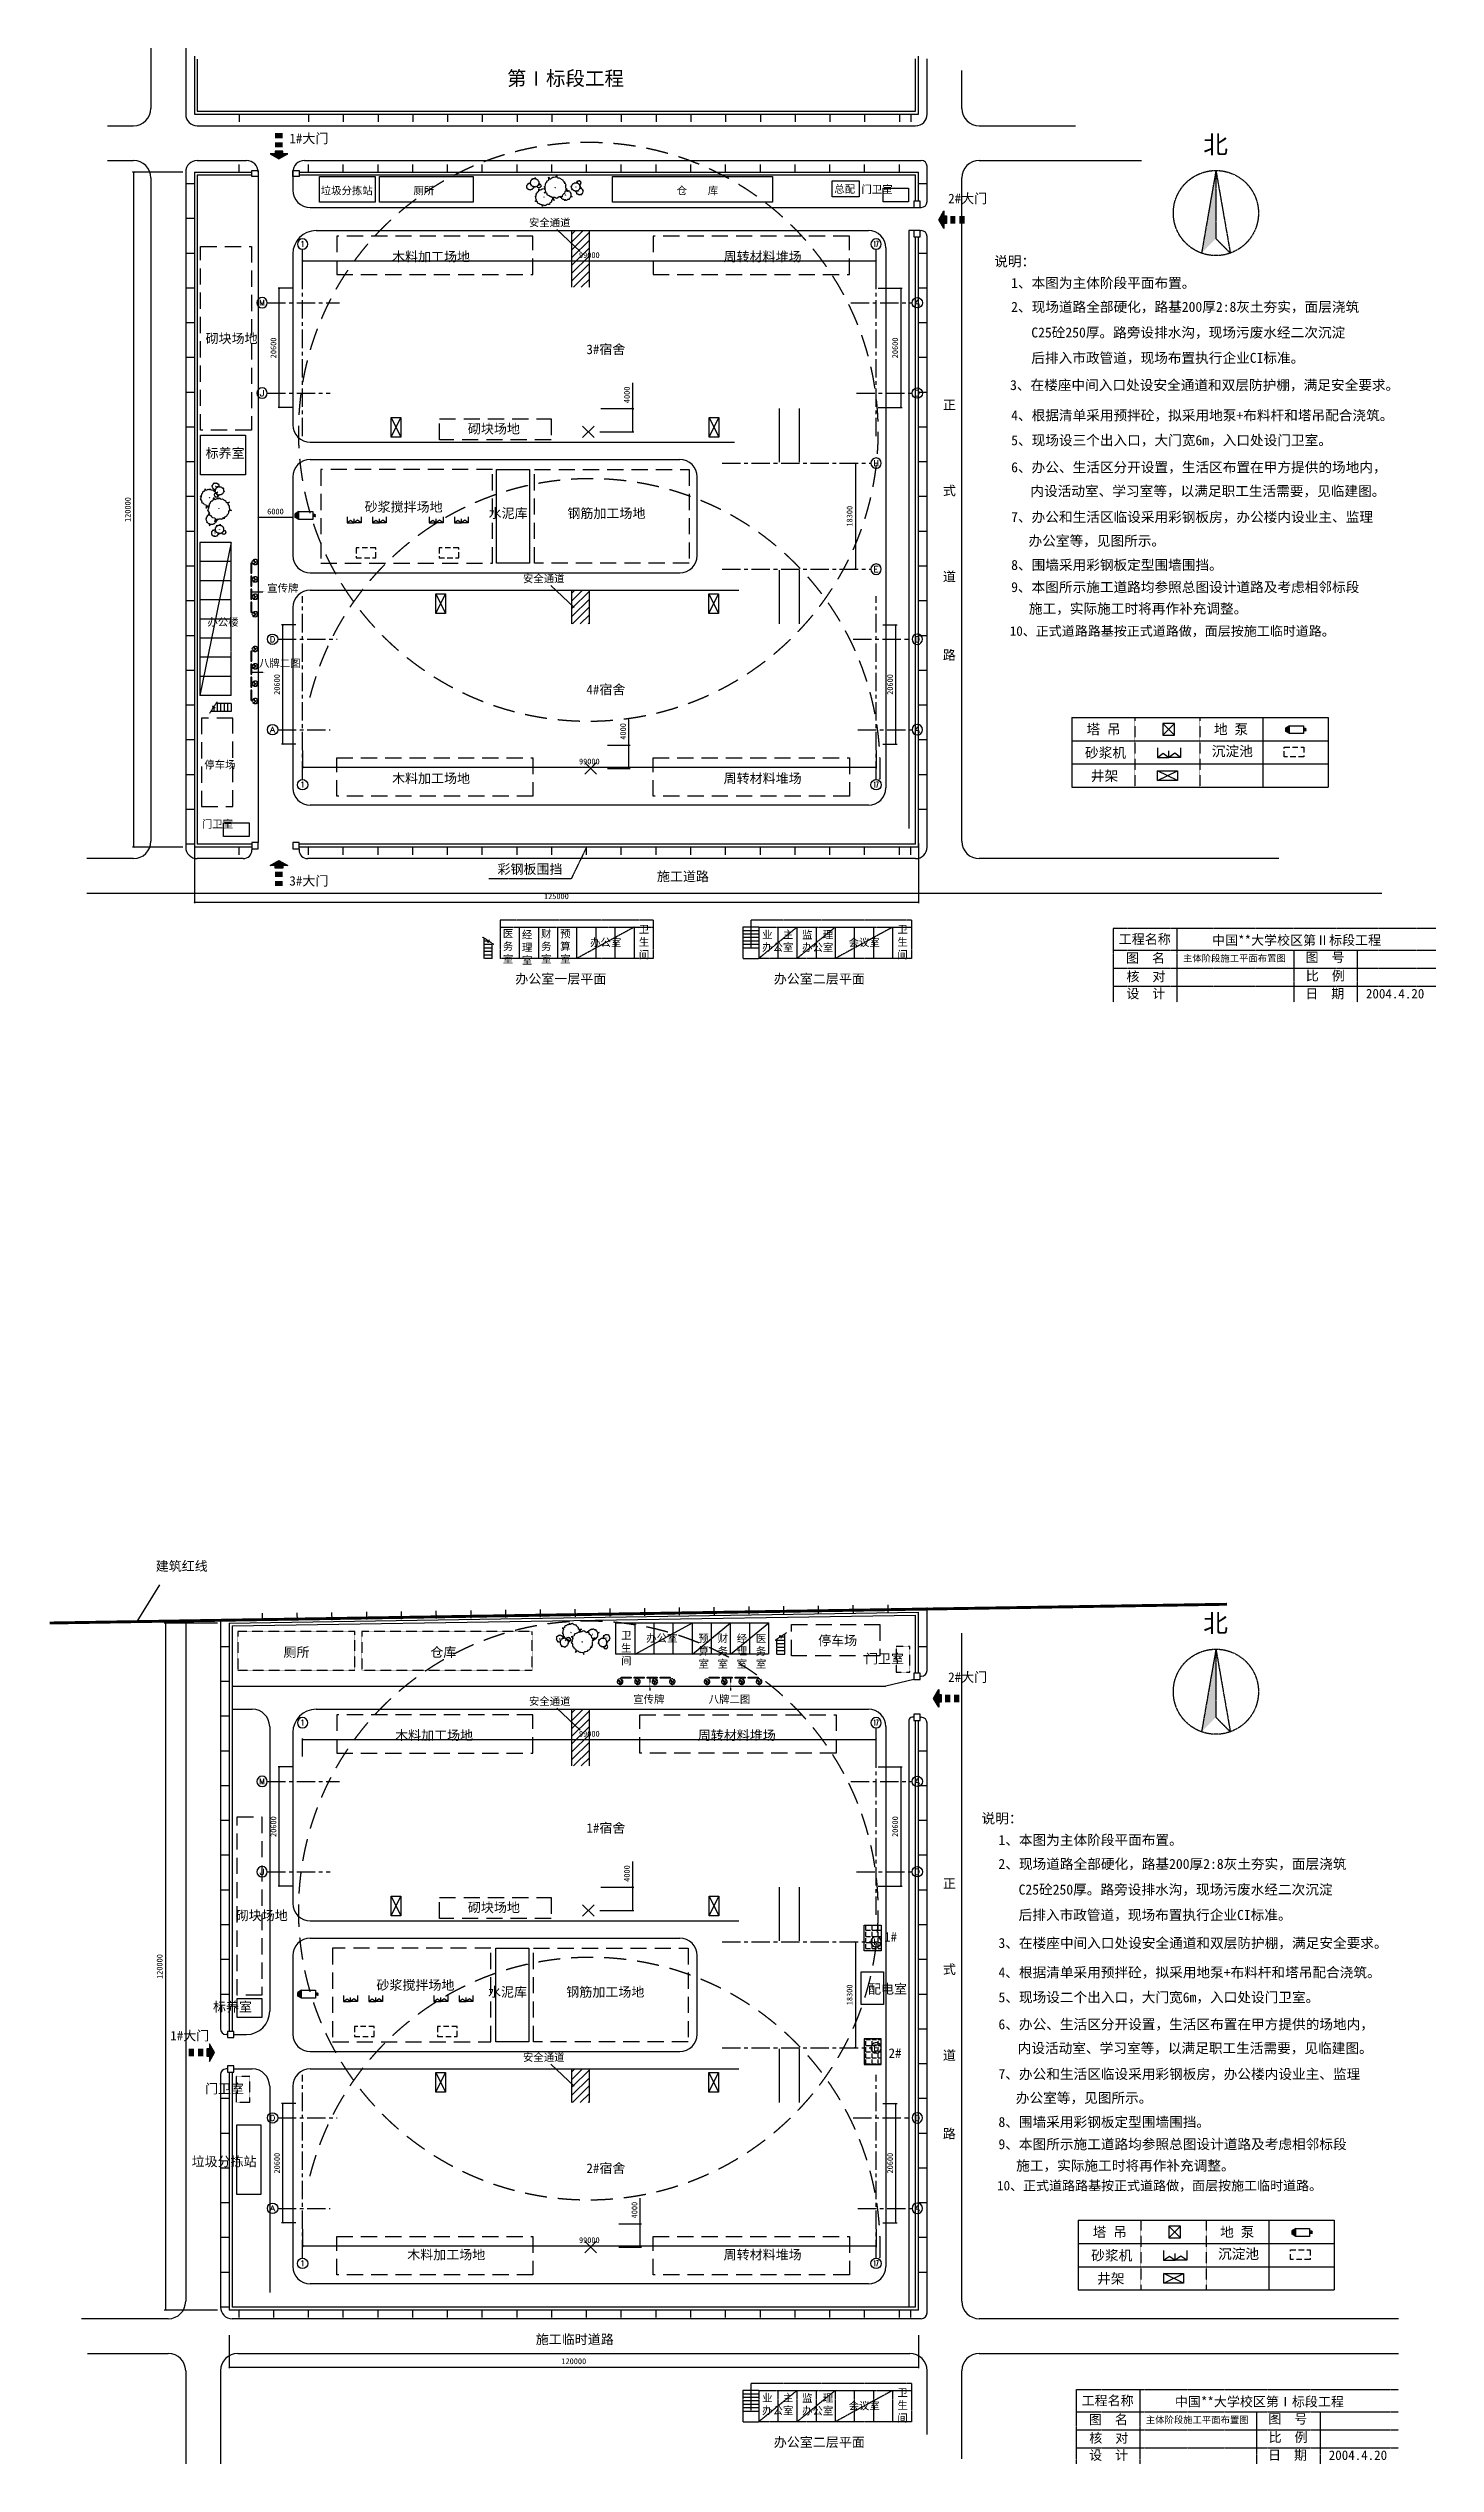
# Model space of a CAD drawing. Extents: x -583905 to 1065231, y 80891 to 497838.
# Drawn here: x -109435 to 130082, y 80891 to 497838 of the extents above; entities that cross this region are included whole.
import ezdxf
from ezdxf.enums import TextEntityAlignment as Align

# ---------------------------------------------------------------- set-up
doc = ezdxf.new("R2010")
doc.units = 0
for name, pattern in [('CENTER', [50.8, 31.75, -6.35, 6.35, -6.35]), ('DASHED', [19.05, 12.7, -6.35]), ('DASHED2', [9.525, 6.35, -3.175])]:
    doc.linetypes.add(name, pattern=pattern)
doc.layers.get('0').update_dxf_attribs({"linetype": 'CONTINUOUS'})
doc.layers.get('DEFPOINTS').update_dxf_attribs({"linetype": 'CONTINUOUS'})
for name, color, linetype in [('AXIS', 7, 'CONTINUOUS'), ('LAYER3', 3, 'CONTINUOUS'), ('LUNKUO', 6, 'CONTINUOUS'), ('周边', 7, 'CONTINUOUS'), ('围墙', 7, 'CONTINUOUS'), ('堆场', 7, 'DASHED'), ('塔吊机械', 1, 'CONTINUOUS'), ('墙基线', 7, 'CONTINUOUS'), ('拟建', 7, 'CONTINUOUS'), ('机械', 1, 'CONTINUOUS'), ('柱', 1, 'CONTINUOUS'), ('标注', 7, 'CONTINUOUS'), ('绿化', 3, 'CONTINUOUS'), ('轴线', 1, 'CENTER'), ('轴线号', 7, 'CONTINUOUS'), ('道路', 8, 'CONTINUOUS')]:
    doc.layers.add(name, color=color, linetype=linetype)
doc.styles.add('COMPLEX', font='COMPLEX')
doc.styles.add('文字', font='SimSun.ttf')
doc.dimstyles.new('ISO-25', dxfattribs={"dimtxt": 1000, "dimasz": 300, "dimexe": 200, "dimexo": 2000, "dimgap": 500, "dimtad": 1, "dimdec": 0, "dimtxsty": 'STANDARD', "dimblk": 'ARCHTICK', "dimcen": 2.5, "dimazin": 3, "dimtfac": 1, "dimtdec": 0, "dimtmove": 0, "dimatfit": 3})
pattern_1 = [(45, (-552362.3, -1137769.5), (-673.5192, 673.5192), [])]
pattern_2 = [(0, (-896584.9, -1137769.5), (0, 1047.75), [762, -285.75]), (90, (-896584.9, -1137769.5), (-1047.75, 6e-14), [762, -285.75])]
pattern_3 = [(45, (-552362.3, -882519.9), (-673.5192, 673.5192), [])]

msp = doc.modelspace()

# ---------------------------------------------------------------- texts
at = {"linetype": 'CENTER', "style": '文字'}
for s, height, p in [('第Ⅰ标段工程', 2468.38, (-30254.7, 491415.3)), ('1#大门', 1645.59, (-67819.3, 481453.9)), ('北', 3134.4, (89942.6, 479645)), ('垃圾分拣站', 1316.47, (-62398.5, 472616.6)), ('厕所', 1316.47, (-46407.1, 472616.6)), ('仓    库 ', 1316.47, (-965.1, 472616.6)), ('总配', 1316.47, (26255.1, 472889.3)), ('门卫室', 1316.47, (30945.8, 472831.2)), ('2#大门', 1645.59, (45921.1, 471094.5)), ('安全通道', 1316.47, (-26463.7, 467091.3)), ('木料加工场地', 1645.59, (-50096.3, 461066.3)), ('周转材料堆场', 1645.59, (7152.2, 461066.3)), ('砌块场地', 1645.59, (-82278, 446934)), ('3#宿舍', 1645.59, (-16534.2, 445050.7)), ('正', 1645.6, (44999.3, 435485.1)), ('砌块场地', 1645.59, (-36992.2, 431347.9)), ('标养室', 1645.59, (-82278, 427142.3)), ('式', 1645.6, (44999.3, 420656.2)), ('砂浆搅拌场地', 1645.59, (-54829.6, 417854)), ('水泥库', 1645.59, (-33419, 416754.3)), ('钢筋加工场地', 1645.59, (-19815.2, 416754.3)), ('宣传牌', 1316.47, (-71648.6, 403996.2)), ('安全通道', 1316.47, (-27488.7, 405629.1)), ('道', 1645.6, (44999.3, 405827.3)), ('10、正式道路路基按正式道路做，面层按施工临时道路。', 1645.586, (56557.8, 396423.2)), ('八牌二图', 1316.47, (-73067, 391031.1)), ('路', 1645.6, (44999.3, 392287.9)), ('4#宿舍', 1645.59, (-16534.2, 386317.3)), ('停车场', 1316.47, (-82512.2, 373504.2)), ('木料加工场地', 1645.59, (-50096.3, 370999)), ('周转材料堆场', 1645.59, (7152.2, 370999)), ('门卫室', 1316.47, (-82920.6, 363275.3)), ('3#大门', 1645.59, (-67819.3, 353298.3)), ('彩钢板围挡', 1645.59, (-31887.6, 355326)), ('施工道路', 1645.59, (-4365.6, 354070.9)), ('工程名称', 1645.59, (75370.8, 343253.4)), ('中国**大学校区第Ⅱ标段工程', 1645.586, (91481.4, 343075.1)), ('办公室一层平面', 1645.59, (-28807.8, 336391.2)), ('办公室二层平面', 1645.59, (15820.3, 336391.2)), ('核  对', 1645.59, (76700.8, 336793.8)), ('图  名', 1645.59, (76625.1, 339981)), ('主体阶段施工平面布置图', 1151.91, (86461.9, 340174.5)), ('图  号', 1645.59, (107618.1, 340100.9)), ('比  例', 1645.59, (107658.5, 336924.1)), ('设  计', 1645.59, (76675.6, 333847.4)), ('日  期', 1645.59, (107558.9, 333842.6)), ('2004.4.20', 1645.59, (118038.2, 333823.4)), ('建筑红线', 1645.59, (-90894.8, 235023.7)), ('北', 3134.4, (89942.6, 224395.4)), ('厕所', 1645.59, (-68837.5, 220165.6)), ('仓库', 1645.59, (-43488.6, 220165.6)), ('停车场', 1645.59, (23471.3, 222176.2)), ('门卫室', 1645.59, (31556.6, 219029.1)), ('2#大门', 1645.59, (45921.1, 215844.9)), ('安全通道', 1316.47, (-26463.7, 211841.8)), ('宣传牌', 1316.47, (-8458.9, 212195.9)), ('八牌二图', 1316.47, (4574.7, 212195.9)), ('木料加工场地', 1645.59, (-49558, 205816.8)), ('周转材料堆场', 1645.59, (2694.6, 205816.8)), ('1#宿舍', 1645.59, (-16534.2, 189801.1)), ('正', 1645.6, (44999.3, 180235.5)), ('砌块场地', 1645.59, (-77079.2, 174705.4)), ('砌块场地', 1645.59, (-36992.2, 176098.4)), ('1#', 1645.59, (34847.4, 171013)), ('式', 1645.6, (44999.3, 165406.6)), ('砂浆搅拌场地', 1645.59, (-52786.3, 162692.1)), ('水泥库', 1645.59, (-33529.8, 161504.7)), ('钢筋加工场地', 1645.59, (-20006.7, 161504.7)), ('配电室', 1645.59, (32082.1, 162021.9)), ('标养室', 1645.59, (-80994.8, 158935.9)), ('1#大门', 1645.59, (-88373.3, 153954.7)), ('安全通道', 1316.47, (-27488.7, 150379.5)), ('2#', 1645.59, (35627.2, 150937.9)), ('道', 1645.6, (44999.3, 150577.7)), ('门卫室', 1645.59, (-82373.3, 144805.9)), ('路', 1645.6, (44999.3, 137038.3)), ('垃圾分拣站', 1645.59, (-84691.7, 132233.9)), ('2#宿舍', 1645.59, (-16534.2, 131067.8)), ('10、正式道路路基按正式道路做，面层按施工临时道路。', 1645.586, (54365.8, 128068.2)), ('木料加工场地', 1645.59, (-47466.1, 116152.4)), ('周转材料堆场', 1645.59, (7152.2, 116152.4)), ('施工临时道路', 1645.59, (-25280.3, 101539.2)), ('工程名称', 1645.59, (68951.9, 90963.5)), ('中国**大学校区第Ⅰ标段工程', 1645.586, (85062.5, 90785.1)), ('图  名', 1645.59, (70206.2, 87691.1)), ('主体阶段施工平面布置图', 1151.91, (80043, 87884.6)), ('图  号', 1645.59, (101199.2, 87811)), ('办公室二层平面', 1645.59, (15820.3, 83792.2)), ('设  计', 1645.59, (70256.7, 81557.5)), ('核  对', 1645.59, (70281.9, 84503.8)), ('比  例', 1645.59, (101239.6, 84634.1)), ('日  期', 1645.59, (101140, 81552.7)), ('2004.4.20', 1645.59, (111619.3, 81533.5))]:
    msp.add_text(s, height=height, dxfattribs=at).set_placement(p)
at = {"linetype": 'CENTER', "char_height": 1316.47, "style": '文字'}
for s, insert, width, attachment_point in [('办公楼', (-76584.6, 399458.6), 6475.664, 3), ('卫生间', (-5682.6, 346419.7), 1244.168, 3), ('卫生间', (38945.5, 346419.7), 1244.168, 3), ('医务室', (-29166.4, 345659.8), 1244.168, 3), ('财务室', (-22569.1, 345659.8), 1244.168, 3), ('预算室', (-19270, 345659.8), 1244.168, 3), ('办公室', (-10510.8, 344151.2), 6529.466, 3), ('业  主\\P办公室', (19191.2, 345512.8), 6562.454, 3), ('监  理\\P办公室', (26078.2, 345466.9), 6187.57, 3), ('会议室', (34117.3, 344151.2), 6529.466, 3), ('卫生间', (-10546.2, 224546.6), 1807.07, 1), ('预算室', (2816.3, 224004.4), 1244.168, 1), ('财务室', (6115.4, 224004.4), 1244.168, 1), ('医务室', (12712.6, 224004.4), 1244.168, 1), ('业  主\\P办公室', (19191.2, 92913.8), 6562.454, 3), ('监  理\\P办公室', (26078.2, 92867.8), 6187.57, 3), ('会议室', (34117.3, 91552.2), 6529.466, 3), ('卫生间', (38945.5, 93820.7), 1244.168, 3)]:
    msp.add_mtext(s, dxfattribs=dict(at, insert=insert, width=width, attachment_point=attachment_point))
at = {"char_height": 1316.47, "style": '文字'}
for s, insert, width, attachment_point in [('经理室', (-25868.2, 345483.4), 1244.168, 3), ('办公室', (-6213.8, 224060), 6475.664, 1), ('经理室', (9414.4, 224004.4), 1244.168, 1)]:
    msp.add_mtext(s, dxfattribs=dict(at, insert=insert, width=width, attachment_point=attachment_point))
at = {"layer": '标注', "ltscale": 500, "style": '文字'}
for s, height, p in [('说明：', 1728.19, (53869.4, 460199.8)), ('1、本图为主体阶段平面布置。', 1728.193, (56788.6, 456473.2)), ('2、现场道路全部硬化，路基200厚2:8灰土夯实，面层浇筑', 1728.193, (56788.6, 452340.3)), ('C25砼250厚。路旁设排水沟，现场污废水经二次沉淀', 1728.193, (60269.3, 447918.2)), ('后排入市政管道，现场布置执行企业CI标准。', 1728.193, (60269.3, 443533.1)), ('3、在楼座中间入口处设安全通道和双层防护棚，满足安全要求。', 1728.193, (56605.1, 438846.2)), ('4、根据清单采用预拌砼，拟采用地泵+布料杆和塔吊配合浇筑。', 1728.193, (56788.6, 433616.2)), ('5、现场设三个出入口，大门宽6m，入口处设门卫室。', 1728.193, (56788.6, 429321)), ('6、办公、生活区分开设置，生活区布置在甲方提供的场地内，', 1728.193, (56788.6, 424657.3)), ('内设活动室、学习室等，以满足职工生活需要，见临建图。', 1728.193, (60111, 420547.8)), ('7、办公和生活区临设采用彩钢板房，办公楼内设业主、监理', 1728.193, (56788.6, 416070.9)), ('办公室等，见图所示。', 1728.19, (59794.6, 411961.4)), ('8、围墙采用彩钢板定型围墙围挡。', 1728.193, (56788.6, 407791.7)), ('9、本图所示施工道路均参照总图设计道路及考虑相邻标段', 1728.193, (56788.6, 403971.3)), ('施工，实际施工时将再作补充调整。', 1728.193, (59847.9, 400261.6)), ('塔 吊', 1728.19, (69809.7, 379428.4)), ('地 泵', 1728.19, (91805, 379428.4)), ('说明：', 1728.19, (51677.3, 191418.5)), ('1、本图为主体阶段平面布置。', 1728.193, (54596.6, 187691.9)), ('2、现场道路全部硬化，路基200厚2:8灰土夯实，面层浇筑', 1728.193, (54596.6, 183559)), ('C25砼250厚。路旁设排水沟，现场污废水经二次沉淀', 1728.193, (58077.2, 179136.9)), ('后排入市政管道，现场布置执行企业CI标准。', 1728.193, (58077.2, 174751.8)), ('3、在楼座中间入口处设安全通道和双层防护棚，满足安全要求。', 1728.193, (54596.6, 169908.3)), ('4、根据清单采用预拌砼，拟采用地泵+布料杆和塔吊配合浇筑。', 1728.193, (54596.6, 164835)), ('5、现场设二个出入口，大门宽6m，入口处设门卫室。', 1728.193, (54596.6, 160539.7)), ('6、办公、生活区分开设置，生活区布置在甲方提供的场地内，', 1728.193, (54596.6, 155876)), ('内设活动室、学习室等，以满足职工生活需要，见临建图。', 1728.193, (57919, 151766.5)), ('7、办公和生活区临设采用彩钢板房，办公楼内设业主、监理', 1728.193, (54596.6, 147289.7)), ('办公室等，见图所示。', 1728.19, (57602.6, 143180.2)), ('8、围墙采用彩钢板定型围墙围挡。', 1728.193, (54596.6, 139010.4)), ('9、本图所示施工道路均参照总图设计道路及考虑相邻标段', 1728.193, (54596.6, 135190)), ('施工，实际施工时将再作补充调整。', 1728.193, (57655.9, 131480.4)), ('塔 吊', 1728.19, (70881.2, 120028)), ('地 泵', 1728.19, (92876.4, 120028))]:
    msp.add_text(s, height=height, dxfattribs=at).set_placement(p)
at = {"layer": '标注', "style": '文字'}
for s, p in [('砂浆机', (69534.8, 375380.8)), ('沉淀池', (91423.6, 375640.9)), ('井架', (70547, 371380.8)), ('砂浆机', (70606.3, 115980.5)), ('沉淀池', (92495.1, 116240.5)), ('井架', (71618.4, 111980.5))]:
    msp.add_text(s, height=1734.61, dxfattribs=at).set_placement(p)

# ---------------------------------------------------------------- blocks, each defined once
blk = doc.blocks.new('_AXISO')
blk.add_circle((0, 0), 0.5)
at = {"layer": '轴线号', "style": 'COMPLEX', "width": 1.041667}
blk.add_attdef('A', text='', height=0.56, dxfattribs=at).set_placement((-0.25, -0.28), (0.25, -0.28), align=Align.FIT)
blk = doc.blocks.new('_ARCHTICK')
at = {"color": 0, "linetype": 'BYBLOCK', "const_width": 0.15}
blk.add_lwpolyline([(-0.5, -0.5), (0.5, 0.5)], dxfattribs=at)
blk = doc.blocks.new('*D9')
at = {"layer": 'DEFPOINTS', "color": 0}
for p in [(-69575, 201171), (-65341, 201171), (-65341, 180571)]:
    blk.add_point(p, dxfattribs=at)
at = {"layer": '标注', "color": 0}
for p, q in [((-67341, 201171), (-69775, 201171)), ((-69575, 180571), (-69575, 201171)), ((-67341, 180571), (-69775, 180571))]:
    blk.add_line(p, q, dxfattribs=at)
at = {"layer": '标注', "color": 0, "xscale": 300, "yscale": 300, "zscale": 300}
for p, rotation in [((-69575, 201171), 90), ((-69575, 180571), 270)]:
    blk.add_blockref('_ARCHTICK', p, dxfattribs=dict(at, rotation=rotation))
at = {"layer": '标注', "color": 0, "insert": (-70575, 190871), "char_height": 1000, "attachment_point": 5, "rotation": 90}
blk.add_mtext('20600', dxfattribs=at)
blk = doc.blocks.new('*D7')
at = {"layer": 'DEFPOINTS', "color": 0}
for p in [(33468, 205883), (-65532, 200962), (33468, 200962)]:
    blk.add_point(p, dxfattribs=at)
at = {"layer": '标注', "color": 0}
for p, q in [((-65532, 202962), (-65532, 206083)), ((-65532, 205883), (33468, 205883)), ((33468, 202962), (33468, 206083))]:
    blk.add_line(p, q, dxfattribs=at)
at = {"layer": '标注', "color": 0, "xscale": 300, "yscale": 300, "zscale": 300, "rotation": 180}
blk.add_blockref('_ARCHTICK', (-65532, 205883), dxfattribs=at)
at = {"layer": '标注', "color": 0, "xscale": 300, "yscale": 300, "zscale": 300}
blk.add_blockref('_ARCHTICK', (33468, 205883), dxfattribs=at)
at = {"layer": '标注', "color": 0, "insert": (-16032, 206883), "char_height": 1000, "attachment_point": 5}
blk.add_mtext('99000', dxfattribs=at)
blk = doc.blocks.new('*D8')
at = {"layer": 'DEFPOINTS', "color": 0}
for p in [(-65532, 123393), (33468, 123393), (33468, 118472)]:
    blk.add_point(p, dxfattribs=at)
at = {"layer": '标注', "color": 0}
for p, q in [((-65532, 121393), (-65532, 118272)), ((33468, 121393), (33468, 118272)), ((-65532, 118472), (33468, 118472))]:
    blk.add_line(p, q, dxfattribs=at)
at = {"layer": '标注', "color": 0, "xscale": 300, "yscale": 300, "zscale": 300, "rotation": 180}
blk.add_blockref('_ARCHTICK', (-65532, 118472), dxfattribs=at)
at = {"layer": '标注', "color": 0, "xscale": 300, "yscale": 300, "zscale": 300}
blk.add_blockref('_ARCHTICK', (33468, 118472), dxfattribs=at)
at = {"layer": '标注', "color": 0, "insert": (-16032, 119472), "char_height": 1000, "attachment_point": 5}
blk.add_mtext('99000', dxfattribs=at)
blk = doc.blocks.new('*D11')
at = {"layer": 'DEFPOINTS', "color": 0}
for p in [(25138, 170971), (25138, 152671), (29897, 152671)]:
    blk.add_point(p, dxfattribs=at)
at = {"layer": '标注', "color": 0}
for p, q in [((27138, 170971), (30097, 170971)), ((29897, 170971), (29897, 152671)), ((27138, 152671), (30097, 152671))]:
    blk.add_line(p, q, dxfattribs=at)
at = {"layer": '标注', "color": 0, "xscale": 300, "yscale": 300, "zscale": 300}
for p, rotation in [((29897, 170971), 90), ((29897, 152671), 270)]:
    blk.add_blockref('_ARCHTICK', p, dxfattribs=dict(at, rotation=rotation))
at = {"layer": '标注', "color": 0, "insert": (28897, 161821), "char_height": 1000, "attachment_point": 5, "rotation": 90}
blk.add_mtext('18300', dxfattribs=at)
blk = doc.blocks.new('*D10')
at = {"layer": 'DEFPOINTS', "color": 0}
for p in [(32655, 143071), (36889, 143071), (32655, 122471)]:
    blk.add_point(p, dxfattribs=at)
at = {"layer": '标注', "color": 0}
for p, q in [((34655, 143071), (37089, 143071)), ((36889, 122471), (36889, 143071)), ((34655, 122471), (37089, 122471))]:
    blk.add_line(p, q, dxfattribs=at)
at = {"layer": '标注', "color": 0, "xscale": 300, "yscale": 300, "zscale": 300}
for p, rotation in [((36889, 143071), 90), ((36889, 122471), 270)]:
    blk.add_blockref('_ARCHTICK', p, dxfattribs=dict(at, rotation=rotation))
at = {"layer": '标注', "color": 0, "insert": (35889, 132771), "char_height": 1000, "attachment_point": 5, "rotation": 90}
blk.add_mtext('20600', dxfattribs=at)
blk = doc.blocks.new('*D12')
at = {"layer": 'DEFPOINTS', "color": 0}
for p in [(31851, 201171), (31851, 180571), (37761, 180571)]:
    blk.add_point(p, dxfattribs=at)
at = {"layer": '标注', "color": 0}
for p, q in [((33851, 201171), (37961, 201171)), ((37761, 201171), (37761, 180571)), ((33851, 180571), (37961, 180571))]:
    blk.add_line(p, q, dxfattribs=at)
at = {"layer": '标注', "color": 0, "xscale": 300, "yscale": 300, "zscale": 300}
for p, rotation in [((37761, 201171), 90), ((37761, 180571), 270)]:
    blk.add_blockref('_ARCHTICK', p, dxfattribs=dict(at, rotation=rotation))
at = {"layer": '标注', "color": 0, "insert": (36761, 190871), "char_height": 1000, "attachment_point": 5, "rotation": 90}
blk.add_mtext('20600', dxfattribs=at)
blk = doc.blocks.new('*D13')
at = {"layer": 'DEFPOINTS', "color": 0}
for p in [(-68954, 143071), (-64719, 143071), (-64719, 122471)]:
    blk.add_point(p, dxfattribs=at)
at = {"layer": '标注', "color": 0}
for p, q in [((-66719, 143071), (-69154, 143071)), ((-68954, 122471), (-68954, 143071)), ((-66719, 122471), (-69154, 122471))]:
    blk.add_line(p, q, dxfattribs=at)
at = {"layer": '标注', "color": 0, "xscale": 300, "yscale": 300, "zscale": 300}
for p, rotation in [((-68954, 143071), 90), ((-68954, 122471), 270)]:
    blk.add_blockref('_ARCHTICK', p, dxfattribs=dict(at, rotation=rotation))
at = {"layer": '标注', "color": 0, "insert": (-69954, 132771), "char_height": 1000, "attachment_point": 5, "rotation": 90}
blk.add_mtext('20600', dxfattribs=at)
blk = doc.blocks.new('A$C3C6C44F6')
at = {"layer": '周边'}
h = blk.add_hatch(color=256, dxfattribs=at)
h.paths.add_polyline_path([(1986, 828), (786, 828), (786, 0), (1986, 0)])
h.paths.add_polyline_path([(786, 2266), (786, 1438), (1986, 1438), (1986, 2266)])
h.paths.add_polyline_path([(1986, 2844), (1986, 3244), (2771, 3244), (1386, 4044), (0, 3244), (786, 3244), (786, 2844)])
at = {"layer": '周边', "linetype": 'CONTINUOUS'}
blk.add_lwpolyline([(1986, 3244), (1986, 2844), (786, 2844), (786, 3244), (0, 3244), (1386, 4044), (2771, 3244), (1986, 3244)], dxfattribs=at)
blk = doc.blocks.new('CLUMP_OF_TREES_OR_BUSHES_-')
for points in [[(-10.993, 56.487), (-9.228, 58.426), (-10.144, 63.512), (-8.923, 67.033), (-3.43, 69.772), (2.673, 72.119), (-2.82, 71.728), (-10.449, 71.728), (-13.195, 74.075), (-13.806, 83.073), (-16.857, 86.594), (-22.045, 92.071), (-22.961, 94.81), (-22.656, 98.722), (-28.759, 100.678), (-31.811, 99.113), (-35.472, 101.461), (-45.543, 109.676), (-49.815, 108.503), (-55.308, 106.155), (-59.58, 106.938), (-60.801, 113.98), (-63.242, 104.982), (-67.209, 106.938), (-70.872, 104.59), (-74.839, 104.982), (-80.637, 101.461), (-86.435, 101.069), (-90.402, 97.548), (-90.402, 94.419), (-93.454, 90.898), (-98.947, 90.115), (-105.66, 90.115), (-101.083, 87.768), (-98.031, 82.682), (-100.778, 77.596), (-103.829, 74.466), (-103.219, 69.772), (-104.134, 65.077), (-108.102, 62.73), (-104.439, 60.774), (-102.609, 55.297), (-103.829, 50.211), (-102.303, 44.342), (-98.947, 41.995), (-98.031, 38.865), (-98.031, 34.953), (-93.148, 32.606), (-90.707, 29.476), (-91.317, 22.434), (-93.454, 17.348), (-89.487, 21.26), (-85.519, 23.999), (-82.468, 23.216), (-78.806, 19.304), (-74.228, 15.783), (-69.956, 15.392), (-59.886, 12.653), (-58.254, 7.074)], [(59.448, 5.262), (60.936, 4.858), (62.652, -1.011), (63.415, 4.858), (64.178, 5.836), (66.848, 6.814), (69.709, 6.569), (73.905, 7.792), (76.385, 9.748), (79.627, 10.237), (81.153, 12.438), (84.014, 15.127), (84.205, 17.084), (85.158, 17.573), (88.591, 16.839), (85.73, 20.262), (88.591, 20.751), (89.545, 21.974), (90.689, 24.174), (91.452, 24.663), (90.499, 25.886), (91.261, 31.999), (92.596, 33.466), (92.024, 36.645), (92.787, 38.845), (96.22, 40.557), (100.035, 42.024), (96.602, 41.779), (91.834, 41.779), (90.117, 43.246), (89.736, 48.871), (87.828, 51.071), (84.586, 54.494), (84.014, 56.206), (84.205, 58.651), (80.39, 59.873), (78.483, 58.895), (76.194, 60.362), (69.9, 65.497), (67.23, 64.764), (63.797, 63.297), (61.126, 63.786), (60.364, 68.187), (58.838, 62.563), (56.358, 63.786), (54.07, 62.319), (51.59, 62.563), (47.966, 60.362), (44.343, 60.118), (41.863, 57.917), (41.863, 55.961), (39.956, 53.761), (36.523, 53.272), (32.327, 53.272), (35.187, 51.805), (36.641, 49.381)]]:
    blk.add_lwpolyline(points)
for points in [[(-4.577, 66.508), (-7.629, 55.261), (-12.588, 57.706), (-17.166, 54.772), (-22.125, 55.261), (-29.372, 50.86), (-36.62, 50.371), (-41.579, 45.969), (-41.579, 42.057), (-45.393, 37.656), (-52.259, 36.678), (-60.651, 36.678), (-54.93, 33.743), (-51.115, 27.386), (-54.548, 21.029), (-58.363, 17.116), (-57.6, 11.248), (-58.744, 5.38), (-63.703, 2.446), (-59.126, 0), (-56.837, -6.846), (-58.363, -13.203), (-56.455, -20.539), (-52.259, -23.473), (-51.115, -27.385), (-51.115, -32.275), (-45.012, -35.21), (-41.96, -39.122), (-42.723, -47.924), (-45.393, -54.282), (-40.434, -49.391), (-35.475, -45.968), (-31.661, -46.946), (-27.083, -51.837), (-21.362, -56.238), (-16.021, -56.727), (-3.433, -60.15), (0, -71.887), (1.526, -60.15), (3.052, -58.194), (8.392, -56.238), (14.114, -56.727), (22.506, -54.282), (27.465, -50.369), (33.949, -49.391), (37.001, -44.99), (42.723, -39.611), (43.104, -35.699), (45.012, -34.721), (51.878, -36.188), (46.156, -29.341), (51.878, -28.363), (53.785, -25.918), (56.074, -21.517), (57.6, -20.539), (55.692, -18.094), (57.218, -5.868), (59.888, -2.934), (58.744, 3.424), (60.27, 7.825), (67.136, 11.248), (74.765, 14.182), (67.899, 13.693), (58.363, 13.693), (54.93, 16.627), (54.167, 27.875), (50.352, 32.276), (43.867, 39.123), (42.723, 42.546), (43.104, 47.436), (35.475, 49.882), (31.661, 47.925), (27.083, 50.86), (14.495, 61.129), (9.155, 59.662), (2.289, 56.728), (-3.052, 57.706)], [(-58.055, 61.947), (-58.97, 60.774), (-57.139, 60.774)], [(-1.144, 1.468), (-2.289, 0), (0, 0)], [(62.08, 35.667), (61.508, 34.933), (62.652, 34.933)]]:
    blk.add_lwpolyline(points, close=True)
blk = doc.blocks.new('A$C7AB25CB9')
at = {"layer": 'LAYER3'}
for p, q in [((42, 1205), (807, 1177)), ((807, 1177), (99, 1328)), ((994, 266), (219, 274)), ((445, 91), (994, 266)), ((1105, 1773), (1462, 1084)), ((1590, 617), (1120, 0)), ((1287, 60), (1590, 617)), ((1462, 1084), (1415, 1636))]:
    blk.add_line(p, q, dxfattribs=at)
blk.add_circle((924, 873), 200, dxfattribs=at)
for start, end in [(159.4395, 222.050048), (76.775353, 150.943715), (240.418061, 284.142411), (295.356497, 55.354387)]:
    blk.add_arc((897, 885), 913, start, end, dxfattribs=at)
blk = doc.blocks.new('*D19')
at = {"layer": 'DEFPOINTS', "color": 0}
for p in [(-12953, 122286), (-7239, 122286), (-12953, 118286)]:
    blk.add_point(p, dxfattribs=at)
at = {"layer": '标注', "color": 0}
for p, q in [((-7239, 122286), (-7239, 126753)), ((-10953, 122286), (-7039, 122286)), ((-7239, 118286), (-7239, 122286)), ((-10953, 118286), (-7039, 118286))]:
    blk.add_line(p, q, dxfattribs=at)
at = {"layer": '标注', "color": 0, "xscale": 300, "yscale": 300, "zscale": 300}
for p, rotation in [((-7239, 122286), 90), ((-7239, 118286), 270)]:
    blk.add_blockref('_ARCHTICK', p, dxfattribs=dict(at, rotation=rotation))
at = {"layer": '标注', "color": 0, "insert": (-8239, 124669), "char_height": 1000, "attachment_point": 5, "rotation": 90}
blk.add_mtext('4000', dxfattribs=at)
blk = doc.blocks.new('A$C466C0C2C')
at = {"layer": '机械'}
for p, q in [((0, 619), (250, 619)), ((0, 520), (250, 520)), ((83, 619), (83, 520)), ((100, 724), (422, 724)), ((100, 415), (422, 415)), ((250, 619), (250, 520)), ((422, 1139), (2397, 1139)), ((422, 0), (422, 1139)), ((2397, 0), (422, 0)), ((2397, 1139), (2937, 827)), ((2397, 1139), (2397, 0)), ((2397, 1139), (2397, 0)), ((2397, 0), (2937, 312)), ((2515, 1071), (2515, 68)), ((2617, 1012), (2617, 127)), ((2726, 949), (2726, 190)), ((2836, 885), (2836, 253)), ((2937, 827), (2937, 312))]:
    blk.add_line(p, q, dxfattribs=at)
for centre, start, end in [((100, 624), 90, 180), ((100, 515), 180, 270)]:
    blk.add_arc(centre, 100, start, end, dxfattribs=at)
blk = doc.blocks.new('A$C09D66538')
at = {"layer": '柱', "xscale": 1.5, "yscale": 1.5, "zscale": 1.5}
blk.add_blockref('A$C466C0C2C', (0, 0), dxfattribs=at)
blk = doc.blocks.new('A$C163C7220')
at = {"layer": 'LUNKUO', "ltscale": 2, "rotation": 359.999990026076}
blk.add_blockref('A$C09D66538', (0, 0), dxfattribs=at)
blk = doc.blocks.new('*D27')
at = {"layer": 'DEFPOINTS', "color": 0}
for p in [(32655, 398321), (36889, 398321), (32655, 377721)]:
    blk.add_point(p, dxfattribs=at)
at = {"layer": '标注', "color": 0}
for p, q in [((34655, 398321), (37089, 398321)), ((36889, 377721), (36889, 398321)), ((34655, 377721), (37089, 377721))]:
    blk.add_line(p, q, dxfattribs=at)
at = {"layer": '标注', "color": 0, "xscale": 300, "yscale": 300, "zscale": 300}
for p, rotation in [((36889, 398321), 90), ((36889, 377721), 270)]:
    blk.add_blockref('_ARCHTICK', p, dxfattribs=dict(at, rotation=rotation))
at = {"layer": '标注', "color": 0, "insert": (35889, 388021), "char_height": 1000, "attachment_point": 5, "rotation": 90}
blk.add_mtext('20600', dxfattribs=at)
blk = doc.blocks.new('*D29')
at = {"layer": 'DEFPOINTS', "color": 0}
for p in [(-68954, 398321), (-64719, 398321), (-64719, 377721)]:
    blk.add_point(p, dxfattribs=at)
at = {"layer": '标注', "color": 0}
for p, q in [((-66719, 398321), (-69154, 398321)), ((-68954, 377721), (-68954, 398321)), ((-66719, 377721), (-69154, 377721))]:
    blk.add_line(p, q, dxfattribs=at)
at = {"layer": '标注', "color": 0, "xscale": 300, "yscale": 300, "zscale": 300}
for p, rotation in [((-68954, 398321), 90), ((-68954, 377721), 270)]:
    blk.add_blockref('_ARCHTICK', p, dxfattribs=dict(at, rotation=rotation))
at = {"layer": '标注', "color": 0, "insert": (-69954, 388021), "char_height": 1000, "attachment_point": 5, "rotation": 90}
blk.add_mtext('20600', dxfattribs=at)
blk = doc.blocks.new('*D25')
at = {"layer": 'DEFPOINTS', "color": 0}
for p in [(-65532, 378643), (33468, 378643), (33468, 373722)]:
    blk.add_point(p, dxfattribs=at)
at = {"layer": '标注', "color": 0}
for p, q in [((-65532, 376643), (-65532, 373522)), ((33468, 376643), (33468, 373522)), ((-65532, 373722), (33468, 373722))]:
    blk.add_line(p, q, dxfattribs=at)
at = {"layer": '标注', "color": 0, "xscale": 300, "yscale": 300, "zscale": 300, "rotation": 180}
blk.add_blockref('_ARCHTICK', (-65532, 373722), dxfattribs=at)
at = {"layer": '标注', "color": 0, "xscale": 300, "yscale": 300, "zscale": 300}
blk.add_blockref('_ARCHTICK', (33468, 373722), dxfattribs=at)
at = {"layer": '标注', "color": 0, "insert": (-16032, 374722), "char_height": 1000, "attachment_point": 5}
blk.add_mtext('99000', dxfattribs=at)
blk = doc.blocks.new('*D31')
at = {"layer": 'DEFPOINTS', "color": 0}
for p in [(-14916, 377536), (-9202, 377536), (-14916, 373536)]:
    blk.add_point(p, dxfattribs=at)
at = {"layer": '标注', "color": 0}
for p, q in [((-9202, 377536), (-9202, 382002)), ((-12916, 377536), (-9002, 377536)), ((-9202, 373536), (-9202, 377536)), ((-12916, 373536), (-9002, 373536))]:
    blk.add_line(p, q, dxfattribs=at)
at = {"layer": '标注', "color": 0, "xscale": 300, "yscale": 300, "zscale": 300}
for p, rotation in [((-9202, 377536), 90), ((-9202, 373536), 270)]:
    blk.add_blockref('_ARCHTICK', p, dxfattribs=dict(at, rotation=rotation))
at = {"layer": '标注', "color": 0, "insert": (-10202, 379919), "char_height": 1000, "attachment_point": 5, "rotation": 90}
blk.add_mtext('4000', dxfattribs=at)
blk = doc.blocks.new('*D30')
at = {"layer": 'DEFPOINTS', "color": 0}
for p in [(33468, 461132), (-65532, 456212), (33468, 456212)]:
    blk.add_point(p, dxfattribs=at)
at = {"layer": '标注', "color": 0}
for p, q in [((-65532, 458212), (-65532, 461332)), ((-65532, 461132), (33468, 461132)), ((33468, 458212), (33468, 461332))]:
    blk.add_line(p, q, dxfattribs=at)
at = {"layer": '标注', "color": 0, "xscale": 300, "yscale": 300, "zscale": 300, "rotation": 180}
blk.add_blockref('_ARCHTICK', (-65532, 461132), dxfattribs=at)
at = {"layer": '标注', "color": 0, "xscale": 300, "yscale": 300, "zscale": 300}
blk.add_blockref('_ARCHTICK', (33468, 461132), dxfattribs=at)
at = {"layer": '标注', "color": 0, "insert": (-16032, 462132), "char_height": 1000, "attachment_point": 5}
blk.add_mtext('99000', dxfattribs=at)
blk = doc.blocks.new('*D24')
at = {"layer": 'DEFPOINTS', "color": 0}
for p in [(-69575, 456421), (-65341, 456421), (-65341, 435821)]:
    blk.add_point(p, dxfattribs=at)
at = {"layer": '标注', "color": 0}
for p, q in [((-67341, 456421), (-69775, 456421)), ((-69575, 435821), (-69575, 456421)), ((-67341, 435821), (-69775, 435821))]:
    blk.add_line(p, q, dxfattribs=at)
at = {"layer": '标注', "color": 0, "xscale": 300, "yscale": 300, "zscale": 300}
for p, rotation in [((-69575, 456421), 90), ((-69575, 435821), 270)]:
    blk.add_blockref('_ARCHTICK', p, dxfattribs=dict(at, rotation=rotation))
at = {"layer": '标注', "color": 0, "insert": (-70575, 446121), "char_height": 1000, "attachment_point": 5, "rotation": 90}
blk.add_mtext('20600', dxfattribs=at)
blk = doc.blocks.new('*D28')
at = {"layer": 'DEFPOINTS', "color": 0}
for p in [(31851, 456421), (31851, 435821), (37761, 435821)]:
    blk.add_point(p, dxfattribs=at)
at = {"layer": '标注', "color": 0}
for p, q in [((33851, 456421), (37961, 456421)), ((37761, 456421), (37761, 435821)), ((33851, 435821), (37961, 435821))]:
    blk.add_line(p, q, dxfattribs=at)
at = {"layer": '标注', "color": 0, "xscale": 300, "yscale": 300, "zscale": 300}
for p, rotation in [((37761, 456421), 90), ((37761, 435821), 270)]:
    blk.add_blockref('_ARCHTICK', p, dxfattribs=dict(at, rotation=rotation))
at = {"layer": '标注', "color": 0, "insert": (36761, 446121), "char_height": 1000, "attachment_point": 5, "rotation": 90}
blk.add_mtext('20600', dxfattribs=at)
blk = doc.blocks.new('*D26')
at = {"layer": 'DEFPOINTS', "color": 0}
for p in [(25138, 426221), (25138, 407921), (29897, 407921)]:
    blk.add_point(p, dxfattribs=at)
at = {"layer": '标注', "color": 0}
for p, q in [((27138, 426221), (30097, 426221)), ((29897, 426221), (29897, 407921)), ((27138, 407921), (30097, 407921))]:
    blk.add_line(p, q, dxfattribs=at)
at = {"layer": '标注', "color": 0, "xscale": 300, "yscale": 300, "zscale": 300}
for p, rotation in [((29897, 426221), 90), ((29897, 407921), 270)]:
    blk.add_blockref('_ARCHTICK', p, dxfattribs=dict(at, rotation=rotation))
at = {"layer": '标注', "color": 0, "insert": (28897, 417071), "char_height": 1000, "attachment_point": 5, "rotation": 90}
blk.add_mtext('18300', dxfattribs=at)
blk = doc.blocks.new('*D32')
at = {"layer": 'DEFPOINTS', "color": 0}
for p in [(-16032, 180386), (-8541, 180386), (-16207, 176386)]:
    blk.add_point(p, dxfattribs=at)
at = {"layer": '标注', "color": 0}
for p, q in [((-8541, 180386), (-8541, 184853)), ((-14032, 180386), (-8341, 180386)), ((-8541, 176386), (-8541, 180386)), ((-14207, 176386), (-8341, 176386))]:
    blk.add_line(p, q, dxfattribs=at)
at = {"layer": '标注', "color": 0, "xscale": 300, "yscale": 300, "zscale": 300}
for p, rotation in [((-8541, 180386), 90), ((-8541, 176386), 270)]:
    blk.add_blockref('_ARCHTICK', p, dxfattribs=dict(at, rotation=rotation))
at = {"layer": '标注', "color": 0, "insert": (-9541, 182769), "char_height": 1000, "attachment_point": 5, "rotation": 90}
blk.add_mtext('4000', dxfattribs=at)
blk = doc.blocks.new('*D33')
at = {"layer": 'DEFPOINTS', "color": 0}
for p in [(-16032, 435636), (-8541, 435636), (-16207, 431636)]:
    blk.add_point(p, dxfattribs=at)
at = {"layer": '标注', "color": 0}
for p, q in [((-8541, 435636), (-8541, 440102)), ((-14032, 435636), (-8341, 435636)), ((-8541, 431636), (-8541, 435636)), ((-14207, 431636), (-8341, 431636))]:
    blk.add_line(p, q, dxfattribs=at)
at = {"layer": '标注', "color": 0, "xscale": 300, "yscale": 300, "zscale": 300}
for p, rotation in [((-8541, 435636), 90), ((-8541, 431636), 270)]:
    blk.add_blockref('_ARCHTICK', p, dxfattribs=dict(at, rotation=rotation))
at = {"layer": '标注', "color": 0, "insert": (-9541, 438019), "char_height": 1000, "attachment_point": 5, "rotation": 90}
blk.add_mtext('4000', dxfattribs=at)
blk = doc.blocks.new('*D34')
at = {"layer": 'DEFPOINTS', "color": 0}
for p in [(-84217, 362649), (40780, 362649), (40780, 350460)]:
    blk.add_point(p, dxfattribs=at)
at = {"layer": '标注', "color": 0}
for p, q in [((-84217, 360649), (-84217, 350260)), ((40780, 360649), (40780, 350260)), ((-84217, 350460), (40780, 350460))]:
    blk.add_line(p, q, dxfattribs=at)
at = {"layer": '标注', "color": 0, "xscale": 300, "yscale": 300, "zscale": 300, "rotation": 180}
blk.add_blockref('_ARCHTICK', (-84217, 350460), dxfattribs=at)
at = {"layer": '标注', "color": 0, "xscale": 300, "yscale": 300, "zscale": 300}
blk.add_blockref('_ARCHTICK', (40780, 350460), dxfattribs=at)
at = {"layer": '标注', "color": 0, "insert": (-21718, 351460), "char_height": 1000, "attachment_point": 5}
blk.add_mtext('125000', dxfattribs=at)
blk = doc.blocks.new('*D35')
at = {"layer": 'DEFPOINTS', "color": 0}
for p in [(-84217, 476471), (-94705, 359958), (-84217, 359958)]:
    blk.add_point(p, dxfattribs=at)
at = {"layer": '标注', "color": 0}
for p, q in [((-86217, 476471), (-94905, 476471)), ((-94705, 476471), (-94705, 359958)), ((-86217, 359958), (-94905, 359958))]:
    blk.add_line(p, q, dxfattribs=at)
at = {"layer": '标注', "color": 0, "xscale": 300, "yscale": 300, "zscale": 300}
for p, rotation in [((-94705, 476471), 90), ((-94705, 359958), 270)]:
    blk.add_blockref('_ARCHTICK', p, dxfattribs=dict(at, rotation=rotation))
at = {"layer": '标注', "color": 0, "insert": (-95705, 418214), "char_height": 1000, "attachment_point": 5, "rotation": 90}
blk.add_mtext('120000', dxfattribs=at)
blk = doc.blocks.new('*D36')
at = {"layer": 'DEFPOINTS', "color": 0}
for p in [(-73217, 416872), (-73217, 416872), (-67217, 416872)]:
    blk.add_point(p, dxfattribs=at)
at = {"layer": '标注', "color": 0}
for p, q in [((-73217, 418872), (-73217, 417072)), ((-67217, 418872), (-67217, 417072)), ((-67217, 416872), (-73217, 416872))]:
    blk.add_line(p, q, dxfattribs=at)
at = {"layer": '标注', "color": 0, "xscale": 300, "yscale": 300, "zscale": 300, "rotation": 180}
blk.add_blockref('_ARCHTICK', (-73217, 416872), dxfattribs=at)
at = {"layer": '标注', "color": 0, "xscale": 300, "yscale": 300, "zscale": 300}
blk.add_blockref('_ARCHTICK', (-67217, 416872), dxfattribs=at)
at = {"layer": '标注', "color": 0, "insert": (-70217, 417872), "char_height": 1000, "attachment_point": 5}
blk.add_mtext('6000', dxfattribs=at)
blk = doc.blocks.new('*D37')
at = {"layer": 'DEFPOINTS', "color": 0}
for p in [(-78217, 105070), (40780, 105070), (40780, 97570)]:
    blk.add_point(p, dxfattribs=at)
at = {"layer": '标注', "color": 0}
for p, q in [((-78217, 103070), (-78217, 97370)), ((40780, 103070), (40780, 97370)), ((-78217, 97570), (40780, 97570))]:
    blk.add_line(p, q, dxfattribs=at)
at = {"layer": '标注', "color": 0, "xscale": 300, "yscale": 300, "zscale": 300, "rotation": 180}
blk.add_blockref('_ARCHTICK', (-78217, 97570), dxfattribs=at)
at = {"layer": '标注', "color": 0, "xscale": 300, "yscale": 300, "zscale": 300}
blk.add_blockref('_ARCHTICK', (40780, 97570), dxfattribs=at)
at = {"layer": '标注', "color": 0, "insert": (-18718, 98570), "char_height": 1000, "attachment_point": 5}
blk.add_mtext('120000', dxfattribs=at)
blk = doc.blocks.new('*D38')
at = {"layer": 'DEFPOINTS', "color": 0}
for p in [(-78217, 226003), (-89211, 107421), (-78217, 107421)]:
    blk.add_point(p, dxfattribs=at)
at = {"layer": '标注', "color": 0}
for p, q in [((-80217, 226003), (-89411, 226003)), ((-89211, 226003), (-89211, 107421)), ((-80217, 107421), (-89411, 107421))]:
    blk.add_line(p, q, dxfattribs=at)
at = {"layer": '标注', "color": 0, "xscale": 300, "yscale": 300, "zscale": 300}
for p, rotation in [((-89211, 226003), 90), ((-89211, 107421), 270)]:
    blk.add_blockref('_ARCHTICK', p, dxfattribs=dict(at, rotation=rotation))
at = {"layer": '标注', "color": 0, "insert": (-90211, 166712), "char_height": 1000, "attachment_point": 5, "rotation": 90}
blk.add_mtext('120000', dxfattribs=at)

# ---------------------------------------------------------------- dimensions: what is measured, and where the dimension line sits
at = {"layer": '标注'}
dim = msp.add_linear_dim(base=(-94705.4, 359957.7), p1=(-84217.2, 476470.7), p2=(-84217.2, 359957.7), angle=90, text='120000', dimstyle='ISO-25', override={"dimtxt": 1000, "dimgap": 500}, dxfattribs=at)
dim.commit()
dim.dimension.update_dxf_attribs({"geometry": '*D35', "text_midpoint": (-95705.4, 418214.2)})
for base, p1, p2, picture, middle in [((33467.8, 461132.4), (-65532.2, 456211.7), (33467.8, 456211.7), '*D30', (-16032.2, 462132.4)), ((-73217.2, 416872.2), (-67217.2, 416872.2), (-73217.2, 416872.2), '*D36', (-70217.2, 417872.2)), ((33467.8, 373722), (-65532.2, 378642.8), (33467.8, 378642.8), '*D25', (-16032.2, 374722))]:
    dim = msp.add_linear_dim(base=base, p1=p1, p2=p2, dimstyle='ISO-25', override={"dimtxt": 1000, "dimgap": 500}, dxfattribs=at)
    dim.commit()
    dim.dimension.update_dxf_attribs({"geometry": picture, "text_midpoint": middle})
for base, p1, p2, picture, middle in [((-69575.4, 456420.7), (-65341, 435820.7), (-65341, 456420.7), '*D24', (-70575.4, 446120.7)), ((37760.5, 435820.7), (31850.9, 456420.7), (31850.9, 435820.7), '*D28', (36760.5, 446120.7)), ((-8540.9, 435635.7), (-16207, 431635.7), (-16032.2, 435635.7), '*D33', (-9540.9, 438019)), ((29897.3, 407920.7), (25138.2, 426220.7), (25138.2, 407920.7), '*D26', (28897.3, 417070.7)), ((-68953.7, 398320.7), (-64719.4, 377720.7), (-64719.4, 398320.7), '*D29', (-69953.7, 388020.7)), ((36889.4, 398320.7), (32655.1, 377720.7), (32655.1, 398320.7), '*D27', (35889.4, 388020.7)), ((-9201.8, 377535.7), (-14916.1, 373535.7), (-14916.1, 377535.7), '*D31', (-10201.8, 379919))]:
    dim = msp.add_linear_dim(base=base, p1=p1, p2=p2, angle=90, dimstyle='ISO-25', override={"dimtxt": 1000, "dimgap": 500}, dxfattribs=at)
    dim.commit()
    dim.dimension.update_dxf_attribs({"geometry": picture, "text_midpoint": middle})
dim = msp.add_linear_dim(base=(40780.4, 350460.4), p1=(-84217.2, 362648.6), p2=(40780.4, 362648.6), text='125000', dimstyle='ISO-25', override={"dimtxt": 1000, "dimgap": 500}, dxfattribs=at)
dim.commit()
dim.dimension.update_dxf_attribs({"geometry": '*D34', "text_midpoint": (-21718.4, 351460.4)})
dim = msp.add_linear_dim(base=(-89210.7, 107421.1), p1=(-78217.2, 226003.2), p2=(-78217.2, 107421.1), angle=90, text='120000', dimstyle='ISO-25', dxfattribs=at)
dim.commit()
dim.dimension.update_dxf_attribs({"geometry": '*D38', "text_midpoint": (-90210.7, 166712.2)})
for base, p1, p2, picture, middle in [((33467.8, 205882.9), (-65532.2, 200962.1), (33467.8, 200962.1), '*D7', (-16032.2, 206882.9)), ((33467.8, 118472.5), (-65532.2, 123393.2), (33467.8, 123393.2), '*D8', (-16032.2, 119472.5))]:
    dim = msp.add_linear_dim(base=base, p1=p1, p2=p2, dimstyle='ISO-25', dxfattribs=at)
    dim.commit()
    dim.dimension.update_dxf_attribs({"geometry": picture, "text_midpoint": middle})
for base, p1, p2, picture, middle in [((-69575.4, 201171.1), (-65341, 180571.1), (-65341, 201171.1), '*D9', (-70575.4, 190871.1)), ((37760.5, 180571.1), (31850.9, 201171.1), (31850.9, 180571.1), '*D12', (36760.5, 190871.1)), ((-8540.9, 180386.1), (-16207, 176386.1), (-16032.2, 180386.1), '*D32', (-9540.9, 182769.4)), ((29897.3, 152671.1), (25138.2, 170971.1), (25138.2, 152671.1), '*D11', (28897.3, 161821.1)), ((-68953.7, 143071.1), (-64719.4, 122471.1), (-64719.4, 143071.1), '*D13', (-69953.7, 132771.1)), ((36889.4, 143071.1), (32655.1, 122471.1), (32655.1, 143071.1), '*D10', (35889.4, 132771.1)), ((-7239, 122286.1), (-12953.4, 118286.1), (-12953.4, 122286.1), '*D19', (-8239, 124669.4))]:
    dim = msp.add_linear_dim(base=base, p1=p1, p2=p2, angle=90, dimstyle='ISO-25', dxfattribs=at)
    dim.commit()
    dim.dimension.update_dxf_attribs({"geometry": picture, "text_midpoint": middle})
dim = msp.add_linear_dim(base=(40780.4, 97570.4), p1=(-78217.2, 105070.4), p2=(40780.4, 105070.4), text='120000', dimstyle='ISO-25', dxfattribs=at)
dim.commit()
dim.dimension.update_dxf_attribs({"geometry": '*D37', "text_midpoint": (-18718.4, 98570.4)})

# ---------------------------------------------------------------- hatches: boundary and pattern name
at = {"linetype": 'CENTER'}
for points in [[(92140.2, 476745.8), (89656.9, 462483.2), (92140.2, 464989.6)], [(92140.2, 221496.2), (89656.9, 207233.6), (92140.2, 209740)]]:
    msp.add_hatch(color=256, dxfattribs=at).paths.add_polyline_path(points)
at = {"layer": '周边'}
h = msp.add_hatch(dxfattribs=at)
h.set_pattern_fill('ANGLE', color=256, scale=150, style=0)
h.set_pattern_definition(pattern_2)
h.paths.add_polyline_path([(34357.1, 173840.7), (31435.2, 173840.7), (31435.2, 169438.1), (34357.1, 169438.1)])
h = msp.add_hatch(dxfattribs=at)
h.set_pattern_fill('ANGLE', color=256, scale=150, style=0)
h.set_pattern_definition(pattern_2)
h.paths.add_polyline_path([(31435.2, 149801.5), (34357.1, 149801.5), (34357.1, 154204.1), (31435.2, 154204.1)])
h.paths.add_polyline_path([(35227.2, 150537.9), (38367.5, 150537.9), (38367.5, 152937.7), (35227.2, 152937.7)], flags=9)
at = {"layer": '绿化', "ltscale": 8000}
h = msp.add_hatch(dxfattribs=at)
h.set_pattern_fill('ANSI31', color=256, scale=300, style=0)
h.set_pattern_definition(pattern_3)
h.paths.add_polyline_path([(-19032.2, 456605.7), (-16032.2, 456605.7), (-16032.2, 464179), (-17345, 466370.6), (-19032.2, 466370.6)])
h.paths.add_polyline_path([(-16032.2, 466370.6), (-17345, 466370.6), (-16032.2, 464179)], flags=17)
h.paths.add_polyline_path([(-17432.2, 462182.4), (-14632.2, 462182.4), (-14632.2, 461282.4), (-17432.2, 461282.4)], flags=9)
h = msp.add_hatch(dxfattribs=at)
h.set_pattern_fill('ANSI31', color=256, scale=300, style=0)
h.set_pattern_definition(pattern_3)
h.paths.add_polyline_path([(-19032.2, 398505.7), (-16032.2, 398505.7), (-16032.2, 404283.3), (-19032.2, 404283.3)])
h = msp.add_hatch(dxfattribs=at)
h.set_pattern_fill('ANSI31', color=256, scale=300, style=0)
h.set_pattern_definition(pattern_1)
h.paths.add_polyline_path([(-19032.2, 201356.1), (-16032.2, 201356.1), (-16032.2, 208929.4), (-17345, 211121.1), (-19032.2, 211121.1)])
h.paths.add_polyline_path([(-16032.2, 211121.1), (-17345, 211121.1), (-16032.2, 208929.4)], flags=17)
h.paths.add_polyline_path([(-17432.2, 206932.9), (-14632.2, 206932.9), (-14632.2, 206032.9), (-17432.2, 206032.9)], flags=9)
h = msp.add_hatch(dxfattribs=at)
h.set_pattern_fill('ANSI31', color=256, scale=300, style=0)
h.set_pattern_definition(pattern_1)
h.paths.add_polyline_path([(-19032.2, 143256.1), (-16032.2, 143256.1), (-16032.2, 149033.7), (-19032.2, 149033.7)])

# ---------------------------------------------------------------- linework, layer by layer
at = {"linetype": 'CENTER'}
for p, q in [((92140.2, 476745.8), (89656.9, 462483.2)), ((92140.2, 476745.8), (92140.2, 464989.6)), ((92140.2, 476745.8), (94623.5, 462483.2)), ((94623.5, 462483.2), (92140.2, 464989.6)), ((-77884.3, 386122.5), (-77884.3, 399322.5)), ((-80960.5, 384015.4), (-81582.2, 383066)), ((-80836, 384205.6), (-81116.1, 384206.2)), ((-81116.1, 384206.2), (-80640.8, 384013.5)), ((-80640.8, 384013.5), (-80960.5, 384015.4)), ((-80884.3, 384131.7), (-80884.3, 383373.8)), ((-80285.7, 385045.8), (-80836, 384205.6)), ((-77884.3, 384748.2), (-80480.6, 384748.2)), ((-80284.3, 384748.2), (-80284.3, 383373.8)), ((-79684.3, 384748.2), (-79684.3, 383373.8)), ((-79084.3, 384748.2), (-79084.3, 383373.8)), ((-78484.3, 384748.2), (-78484.3, 383373.8)), ((-77884.3, 384748.2), (-77884.3, 383373.8)), ((-77884.3, 383373.8), (-81380.6, 383373.8)), ((-16508.8, 359957.7), (-19157.6, 354486.7)), ((-19157.6, 354486.7), (-33390, 354486.7)), ((-5019.1, 347318), (-31419.1, 347318)), ((-31419.1, 347318), (-31419.1, 340718)), ((-31419.1, 346118), (-18219.1, 346118)), ((-28119.1, 346118), (-28119.1, 340718)), ((-24819.1, 346118), (-24819.1, 340718)), ((-21519.1, 346118), (-21519.1, 340718)), ((-18219.1, 346118), (-5019.1, 346118)), ((-8319.1, 346118), (-18219.1, 340718)), ((-18219.1, 346118), (-18219.1, 340718)), ((-18219.1, 346118), (-18219.1, 340718)), ((-14919.1, 346118), (-14919.1, 340718)), ((-11619.1, 346118), (-11619.1, 340718)), ((-8319.1, 346118), (-8319.1, 340718)), ((-5019.1, 347318), (-5019.1, 340718)), ((10460.3, 346118), (10460.3, 340718)), ((13209, 346118), (10460.3, 346118)), ((11834.6, 347318), (11834.6, 342518)), ((39609, 347318), (11834.6, 347318)), ((19809, 346118), (13209, 340718)), ((13209, 346118), (26409, 346118)), ((13209, 346118), (13209, 340718)), ((16509, 346118), (16509, 340718)), ((26409, 346118), (19809, 340718)), ((19809, 346118), (19809, 340718)), ((23109, 346118), (23109, 340718)), ((26409, 346118), (39609, 346118)), ((36309, 346118), (26409, 340718)), ((26409, 346118), (26409, 340718)), ((26409, 346118), (26409, 340718)), ((29709, 346118), (29709, 340718)), ((33009, 346118), (33009, 340718)), ((36309, 346118), (36309, 340718)), ((39609, 347318), (39609, 340718)), ((-33526.3, 343794.2), (-34475.6, 344415.9)), ((-34167.8, 340718), (-34167.8, 344214.3)), ((-33409.9, 343718), (-34167.8, 343718)), ((-32793.5, 343118), (-34167.8, 343118)), ((-32793.5, 342518), (-34167.8, 342518)), ((-32793.5, 341918), (-34167.8, 341918)), ((-33335.5, 343949.8), (-33528.1, 343474.5)), ((-33528.1, 343474.5), (-33526.3, 343794.2)), ((-33336.1, 343669.6), (-33335.5, 343949.8)), ((-32495.8, 343119.4), (-33336.1, 343669.6)), ((-32793.5, 340718), (-32793.5, 343314.3)), ((13209, 345518), (10460.3, 345518)), ((13209, 344918), (10460.3, 344918)), ((13209, 344318), (10460.3, 344318)), ((13209, 343718), (10460.3, 343718)), ((13209, 343118), (10460.3, 343118)), ((13209, 342518), (10460.3, 342518)), ((74428, 345960.5), (130082.2, 345960.5)), ((74428, 345960.5), (74428, 333181.2)), ((74428, 342149.8), (130082.2, 342149.8)), ((85405, 345960.5), (85405, 333181.2)), ((105590.5, 342149.8), (105590.5, 333181.2)), ((116542.8, 342149.8), (116542.8, 333181.2)), ((-32793.5, 341318), (-34167.8, 341318)), ((-32793.5, 340718), (-34167.8, 340718)), ((-18219.1, 340718), (-31419.1, 340718)), ((-5019.1, 340718), (-18219.1, 340718)), ((10460.3, 340718), (13209, 340718)), ((26409, 340718), (13209, 340718)), ((39609, 340718), (26409, 340718)), ((74428, 339051.4), (130082.2, 339051.4)), ((74428, 335915.5), (130082.2, 335915.5)), ((16042.1, 223051.4), (16882.3, 223601.6)), ((16339.7, 220650), (16339.7, 223246.3)), ((16339.7, 223050), (17714.1, 223050)), ((16339.7, 222450), (17714.1, 222450)), ((16339.7, 221850), (17714.1, 221850)), ((16339.7, 221250), (17714.1, 221250)), ((16881.7, 223881.8), (17074.4, 223406.5)), ((16882.3, 223601.6), (16881.7, 223881.8)), ((16956.2, 223650), (17714.1, 223650)), ((17072.5, 223726.2), (18021.9, 224347.8)), ((17074.4, 223406.5), (17072.5, 223726.2)), ((17714.1, 220650), (17714.1, 224146.3)), ((92140.2, 221496.2), (89656.9, 207233.6)), ((92140.2, 221496.2), (94623.5, 207233.6)), ((92140.2, 221496.2), (92140.2, 209740)), ((14965.4, 220650), (1765.4, 220650)), ((16339.7, 220650), (17714.1, 220650)), ((94623.5, 207233.6), (92140.2, 209740)), ((13209, 93519), (10460.3, 93519)), ((10460.3, 93519), (10460.3, 88119)), ((13209, 92919), (10460.3, 92919)), ((13209, 92319), (10460.3, 92319)), ((39609, 94719), (11834.6, 94719)), ((11834.6, 94719), (11834.6, 89919)), ((13209, 93519), (26409, 93519)), ((19809, 93519), (13209, 88119)), ((13209, 93519), (13209, 88119)), ((16509, 93519), (16509, 88119)), ((19809, 93519), (19809, 88119)), ((26409, 93519), (19809, 88119)), ((23109, 93519), (23109, 88119)), ((36309, 93519), (26409, 88119)), ((26409, 93519), (39609, 93519)), ((26409, 93519), (26409, 88119)), ((26409, 93519), (26409, 88119)), ((29709, 93519), (29709, 88119)), ((33009, 93519), (33009, 88119)), ((36309, 93519), (36309, 88119)), ((39609, 94719), (39609, 88119)), ((68009.1, 93670.6), (123663.3, 93670.6)), ((68009.1, 93670.6), (68009.1, 80891.3)), ((78986.1, 93670.6), (78986.1, 80891.3)), ((13209, 91719), (10460.3, 91719)), ((13209, 91119), (10460.3, 91119)), ((13209, 90519), (10460.3, 90519)), ((13209, 89919), (10460.3, 89919)), ((10460.3, 88119), (13209, 88119)), ((26409, 88119), (13209, 88119)), ((39609, 88119), (26409, 88119)), ((68009.1, 89859.9), (123663.3, 89859.9)), ((99171.6, 89859.9), (99171.6, 80891.3)), ((110124, 89859.9), (110124, 80891.3)), ((68009.1, 86761.4), (123663.3, 86761.4)), ((68009.1, 83625.6), (123663.3, 83625.6))]:
    msp.add_line(p, q, dxfattribs=at)
for p, q in [((-19032.2, 456605.7), (-19032.2, 466370.6)), ((-16032.2, 456605.7), (-16032.2, 466370.6)), ((-83284.3, 412522.5), (-83284.3, 399322.5)), ((-77884.3, 412522.5), (-83284.3, 386122.5)), ((-77884.3, 412522.5), (-83284.3, 412522.5)), ((-77884.3, 409222.5), (-83284.3, 409222.5)), ((-77884.3, 399322.5), (-77884.3, 412522.5)), ((-77884.3, 405922.5), (-83284.3, 405922.5)), ((-77884.3, 402622.5), (-83284.3, 402622.5)), ((-19032.2, 398505.7), (-19032.2, 404283.3)), ((-16032.2, 398505.7), (-16032.2, 404283.3)), ((-83284.3, 399322.5), (-83284.3, 386122.5)), ((-77884.3, 399322.5), (-83284.3, 399322.5)), ((-77884.3, 399322.5), (-83284.3, 399322.5)), ((-77884.3, 396022.5), (-83284.3, 396022.5)), ((-77884.3, 392722.5), (-83284.3, 392722.5)), ((-77884.3, 389422.5), (-83284.3, 389422.5)), ((-77884.3, 386122.5), (-83284.3, 386122.5)), ((-11434.6, 226050), (1765.4, 226050)), ((-11434.6, 220650), (-11434.6, 226050)), ((-8134.6, 220650), (1765.4, 226050)), ((-8134.6, 220650), (-8134.6, 226050)), ((-4834.6, 220650), (-4834.6, 226050)), ((-1534.6, 220650), (-1534.6, 226050)), ((1765.4, 220650), (8365.4, 226050)), ((1765.4, 220650), (1765.4, 226050)), ((1765.4, 220650), (1765.4, 226050)), ((1765.4, 226050), (14965.4, 226050)), ((5065.4, 220650), (5065.4, 226050)), ((8365.4, 220650), (14965.4, 226050)), ((8365.4, 220650), (8365.4, 226050)), ((11665.4, 220650), (11665.4, 226050)), ((14965.4, 220650), (14965.4, 226050)), ((1765.4, 220650), (-11434.6, 220650)), ((-19032.2, 201356.1), (-19032.2, 211121.1)), ((-16032.2, 201356.1), (-16032.2, 211121.1)), ((-19032.2, 143256.1), (-19032.2, 149033.7)), ((-16032.2, 143256.1), (-16032.2, 149033.7))]:
    msp.add_line(p, q)
at = {"ltscale": 100}
for p, q in [((-109184.7, 226010.1), (94027.5, 229246.6)), ((-78217.2, 226003.2), (40780.4, 227898.5)), ((-77717.2, 225511.1), (40280.4, 227390.5))]:
    msp.add_line(p, q, dxfattribs=at)
at = {"linetype": 'CENTER'}
for centre in [(92140.2, 469398.3), (92140.2, 214148.7)]:
    msp.add_circle(centre, 7347.5, dxfattribs=at)
at = {"layer": '周边'}
for p, q in [((-17634.9, 462781.4), (-21640.6, 466587.9)), ((-18659.9, 401319.2), (-22665.7, 405125.7)), ((67285.7, 382301.4), (67285.7, 370301.4)), ((67285.7, 382301.4), (89389.4, 382301.4)), ((89389.4, 382301.4), (111493.1, 382301.4)), ((100226.6, 382301.4), (100226.6, 370301.4)), ((111493.1, 382301.4), (111493.1, 370301.4)), ((67285.7, 378301.4), (89389.4, 378301.4)), ((67285.7, 378301.4), (89389.4, 378301.4)), ((89389.4, 378301.4), (111493.1, 378301.4)), ((89389.4, 378301.4), (111493.1, 378301.4)), ((67285.7, 374301.4), (89389.4, 374301.4)), ((89389.4, 374301.4), (111493.1, 374301.4)), ((67285.7, 370301.4), (111493.1, 370301.4)), ((-17634.9, 207531.8), (-21640.6, 211338.3)), ((-18659.9, 146069.6), (-22665.7, 149876.1)), ((68357.1, 122901), (90460.8, 122901)), ((68357.1, 122901), (68357.1, 110901)), ((90460.8, 122901), (112564.5, 122901)), ((101298, 122901), (101298, 110901)), ((112564.5, 122901), (112564.5, 110901)), ((68357.1, 118901), (90460.8, 118901)), ((68357.1, 118901), (90460.8, 118901)), ((90460.8, 118901), (112564.5, 118901)), ((90460.8, 118901), (112564.5, 118901)), ((68357.1, 114901), (90460.8, 114901)), ((90460.8, 114901), (112564.5, 114901)), ((68357.1, 110901), (112564.5, 110901))]:
    msp.add_line(p, q, dxfattribs=at)
for points in [[(-52989.1, 471252), (-62597.4, 471252), (-62597.4, 475686.3), (-52989.1, 475686.3)], [(-52245.4, 475686.3), (-36105.2, 475686.3), (-36105.2, 471252), (-52245.4, 471252)], [(-12004.6, 475686.3), (15573, 475686.3), (15573, 471252), (-12004.6, 471252)], [(25909.2, 474940.4), (30553, 474940.4), (30553, 472207.7), (25909.2, 472207.7)], [(39089.3, 471363.3), (34688.4, 471363.3), (34688.4, 473702.2), (39089.3, 473702.2)], [(-75387.8, 424235.9), (-83135.3, 424235.9), (-83135.3, 431059), (-75387.8, 431059)], [(-32084.6, 425124.3), (-26365.8, 425124.3), (-26365.8, 408954.1), (-32084.6, 408954.1)], [(-74777.1, 361807.3), (-79178.1, 361807.3), (-79178.1, 364146.2), (-74777.1, 364146.2)], [(31435.2, 173840.7), (34357.1, 173840.7), (34357.1, 169438.1), (31435.2, 169438.1)], [(-32195.3, 169874.8), (-26476.5, 169874.8), (-26476.5, 153704.5), (-32195.3, 153704.5)], [(30910.4, 165806.3), (34759.8, 165806.3), (34759.8, 160165.8), (30910.4, 160165.8)], [(-76823.9, 161175), (-72552.6, 161175), (-72552.6, 157889.5), (-76823.9, 157889.5)], [(31435.2, 149801.5), (34357.1, 149801.5), (34357.1, 154204.1), (31435.2, 154204.1)], [(-76904.9, 139407.2), (-72734.7, 139407.2), (-72734.7, 127346.8), (-76904.9, 127346.8)]]:
    msp.add_lwpolyline(points, close=True, dxfattribs=at)
at = {"layer": '围墙'}
for p, q in [((-84217.2, 496490), (-84217.2, 486461.5)), ((40780.4, 486461.5), (40780.4, 496500.7)), ((-83717.2, 495990), (-83717.2, 486961.5)), ((40280.4, 486961.5), (40280.4, 496000.7)), ((-84217.2, 486461.5), (40780.4, 486461.5)), ((-83717.2, 486961.5), (40280.4, 486961.5)), ((-76508.8, 486461.5), (-76508.8, 485140.8)), ((-64508.8, 486461.5), (-64508.8, 485140.8)), ((-58508.8, 486461.5), (-58508.8, 485140.8)), ((-52508.8, 486461.5), (-52508.8, 485140.8)), ((-46508.8, 486461.5), (-46508.8, 485140.8)), ((-40508.8, 486461.5), (-40508.8, 485140.8)), ((-34508.8, 486461.5), (-34508.8, 485140.8)), ((-28508.8, 486461.5), (-28508.8, 485140.8)), ((-22508.8, 486461.5), (-22508.8, 485140.8)), ((-16508.8, 486461.5), (-16508.8, 485140.8)), ((-10508.8, 486461.5), (-10508.8, 485140.8)), ((-4508.8, 486461.5), (-4508.8, 485140.8)), ((1491.2, 486461.5), (1491.2, 485140.8)), ((7491.2, 486461.5), (7491.2, 485140.8)), ((13491.2, 486461.5), (13491.2, 485140.8)), ((19491.2, 486461.5), (19491.2, 485140.8)), ((25491.2, 486461.5), (25491.2, 485140.8)), ((31491.2, 486461.5), (31491.2, 485140.8)), ((37491.2, 486461.5), (37491.2, 485140.8)), ((39491.2, 486461.5), (39491.2, 485140.8)), ((-84217.2, 476470.7), (-84217.2, 359957.7)), ((-84217.2, 476470.7), (-74283.7, 476470.7)), ((-83717.2, 475970.7), (-83717.2, 360457.7)), ((-83717.2, 475970.7), (-74283.7, 475970.7)), ((-76508.8, 476470.7), (-76508.8, 477791.4)), ((-66150.6, 476470.7), (40780.4, 476470.7)), ((-66150.6, 475970.7), (40280.4, 475970.7)), ((-64508.8, 476470.7), (-64508.8, 477791.4)), ((-58508.8, 476470.7), (-58508.8, 477791.4)), ((-52508.8, 476470.7), (-52508.8, 477791.4)), ((-46508.8, 476470.7), (-46508.8, 477791.4)), ((-40508.8, 476470.7), (-40508.8, 477791.4)), ((-34508.8, 476470.7), (-34508.8, 477791.4)), ((-28508.8, 476470.7), (-28508.8, 477791.4)), ((-22508.8, 476470.7), (-22508.8, 477791.4)), ((-16508.8, 476470.7), (-16508.8, 477791.4)), ((-10508.8, 476470.7), (-10508.8, 477791.4)), ((-4508.8, 476470.7), (-4508.8, 477791.4)), ((1491.2, 476470.7), (1491.2, 477791.4)), ((7491.2, 476470.7), (7491.2, 477791.4)), ((13491.2, 476470.7), (13491.2, 477791.4)), ((19491.2, 476470.7), (19491.2, 477791.4)), ((25491.2, 476470.7), (25491.2, 477791.4)), ((31491.2, 476470.7), (31491.2, 477791.4)), ((37491.2, 476470.7), (37491.2, 477791.4)), ((40280.4, 471437.2), (40280.4, 475970.7)), ((40780.4, 471437.2), (40780.4, 476470.7)), ((-85537.9, 474503.7), (-84217.2, 474503.7)), ((40780.4, 474503.7), (42101.1, 474503.7)), ((-85537.9, 468503.7), (-84217.2, 468503.7)), ((40280.4, 360457.7), (40280.4, 465304.1)), ((40780.4, 359957.7), (40780.4, 465304.1)), ((-85537.9, 462503.7), (-84217.2, 462503.7)), ((40780.4, 462503.7), (42101.1, 462503.7)), ((-85537.9, 456503.7), (-84217.2, 456503.7)), ((40780.4, 456503.7), (42101.1, 456503.7)), ((-85537.9, 450503.7), (-84217.2, 450503.7)), ((40780.4, 450503.7), (42101.1, 450503.7)), ((-85537.9, 444503.7), (-84217.2, 444503.7)), ((40780.4, 444503.7), (42101.1, 444503.7)), ((-85537.9, 438503.7), (-84217.2, 438503.7)), ((40780.4, 438503.7), (42101.1, 438503.7)), ((-85537.9, 432503.7), (-84217.2, 432503.7)), ((40780.4, 432503.7), (42101.1, 432503.7)), ((-85537.9, 426503.7), (-84217.2, 426503.7)), ((40780.4, 426503.7), (42101.1, 426503.7)), ((-85537.9, 420503.7), (-84217.2, 420503.7)), ((40780.4, 420503.7), (42101.1, 420503.7)), ((-85537.9, 414503.7), (-84217.2, 414503.7)), ((40780.4, 414503.7), (42101.1, 414503.7)), ((-85537.9, 408503.7), (-84217.2, 408503.7)), ((40780.4, 408503.7), (42101.1, 408503.7)), ((-85537.9, 402503.7), (-84217.2, 402503.7)), ((40780.4, 402503.7), (42101.1, 402503.7)), ((-85537.9, 396503.7), (-84217.2, 396503.7)), ((40780.4, 396503.7), (42101.1, 396503.7)), ((-85537.9, 390503.7), (-84217.2, 390503.7)), ((40780.4, 390503.7), (42101.1, 390503.7)), ((-85537.9, 384503.7), (-84217.2, 384503.7)), ((40780.4, 384503.7), (42101.1, 384503.7)), ((-85537.9, 378503.7), (-84217.2, 378503.7)), ((40780.4, 378503.7), (42101.1, 378503.7)), ((40780.4, 378503.7), (42101.1, 378503.7)), ((-85537.9, 372503.7), (-84217.2, 372503.7)), ((40780.4, 372503.7), (42101.1, 372503.7)), ((40780.4, 372503.7), (42101.1, 372503.7)), ((-85537.9, 366503.7), (-84217.2, 366503.7)), ((40780.4, 366503.7), (42101.1, 366503.7)), ((40780.4, 366503.7), (42101.1, 366503.7)), ((-85537.9, 360503.7), (-84217.2, 360503.7)), ((-74283.7, 359957.7), (-84217.2, 359957.7)), ((-74283.7, 360457.7), (-83717.2, 360457.7)), ((-76508.8, 358637), (-76508.8, 359957.7)), ((40280.4, 360457.7), (-66150.6, 360457.7)), ((40780.4, 359957.7), (-66150.6, 359957.7)), ((-64508.8, 358637), (-64508.8, 359957.7)), ((-58508.8, 358637), (-58508.8, 359957.7)), ((-52508.8, 358637), (-52508.8, 359957.7)), ((-46508.8, 358637), (-46508.8, 359957.7)), ((-40508.8, 358637), (-40508.8, 359957.7)), ((-34508.8, 358637), (-34508.8, 359957.7)), ((-28508.8, 358637), (-28508.8, 359957.7)), ((-22508.8, 358637), (-22508.8, 359957.7)), ((-16508.8, 358637), (-16508.8, 359957.7)), ((-10508.8, 358637), (-10508.8, 359957.7)), ((-4508.8, 358637), (-4508.8, 359957.7)), ((1491.2, 358637), (1491.2, 359957.7)), ((7491.2, 358637), (7491.2, 359957.7)), ((13491.2, 358637), (13491.2, 359957.7)), ((19491.2, 358637), (19491.2, 359957.7)), ((25491.2, 358637), (25491.2, 359957.7)), ((31491.2, 358637), (31491.2, 359957.7)), ((37491.2, 358637), (37491.2, 359957.7)), ((39491.2, 358637), (39491.2, 359957.7)), ((-94067.8, 226250.8), (-90177, 232611.7)), ((-78217.2, 226003.2), (-78217.2, 155516.4)), ((-77717.2, 225511.1), (-77717.2, 155516.4)), ((-72439.1, 226361.4), (-72457.2, 227682)), ((-66439.6, 226443.6), (-66457.8, 227764.2)), ((-60440.2, 226525.9), (-60458.3, 227846.5)), ((-54440.8, 226608.1), (-54458.9, 227928.7)), ((-48441.3, 226690.4), (-48459.4, 228011)), ((-42441.9, 226772.6), (-42460, 228093.2)), ((-36442.5, 226854.9), (-36460.6, 228175.5)), ((-30443, 226937.1), (-30461.1, 228257.7)), ((-24443.6, 227019.4), (-24461.7, 228340)), ((-18444.2, 227101.6), (-18462.3, 228422.2)), ((-12444.7, 227183.8), (-12462.8, 228504.4)), ((-6445.3, 227266.1), (-6463.4, 228586.7)), ((-445.8, 227348.3), (-464, 228668.9)), ((5553.6, 227430.6), (5535.5, 228751.2)), ((11553, 227512.8), (11534.9, 228833.4)), ((17552.5, 227595.1), (17534.4, 228915.7)), ((23551.9, 227677.3), (23533.8, 228997.9)), ((29551.3, 227759.6), (29533.2, 229080.2)), ((35550.8, 227841.8), (35532.7, 229162.4)), ((40280.4, 217343), (40280.4, 227390.5)), ((40780.4, 217343), (40780.4, 227898.5)), ((-79537.9, 221967.1), (-78217.2, 221967.1)), ((40780.4, 221967.1), (42101.1, 221967.1)), ((-79537.9, 215967.1), (-78217.2, 215967.1)), ((-79537.9, 209967.1), (-78217.2, 209967.1)), ((40280.4, 107921.1), (40280.4, 209209.9)), ((40780.4, 107421.1), (40780.4, 209209.9)), ((-79537.9, 203967.1), (-78217.2, 203967.1)), ((40780.4, 203967.1), (42101.1, 203967.1)), ((-79537.9, 197967.1), (-78217.2, 197967.1)), ((40780.4, 197967.1), (42101.1, 197967.1)), ((-79537.9, 191967.1), (-78217.2, 191967.1)), ((40780.4, 191967.1), (42101.1, 191967.1)), ((-79537.9, 185967.1), (-78217.2, 185967.1)), ((40780.4, 185967.1), (42101.1, 185967.1)), ((-79537.9, 179967.1), (-78217.2, 179967.1)), ((40780.4, 179967.1), (42101.1, 179967.1)), ((-79537.9, 173967.1), (-78217.2, 173967.1)), ((40780.4, 173967.1), (42101.1, 173967.1)), ((-79537.9, 167967.1), (-78217.2, 167967.1)), ((40780.4, 167967.1), (42101.1, 167967.1)), ((-79537.9, 161967.1), (-78217.2, 161967.1)), ((40780.4, 161967.1), (42101.1, 161967.1)), ((40780.4, 155967.1), (42101.1, 155967.1)), ((-78217.2, 148500.4), (-78217.2, 107421.1)), ((-77717.2, 148500.4), (-77717.2, 107921.1)), ((40780.4, 149967.1), (42101.1, 149967.1)), ((-79537.9, 143967.1), (-78217.2, 143967.1)), ((40780.4, 143967.1), (42101.1, 143967.1)), ((-79537.9, 137967.1), (-78217.2, 137967.1)), ((40780.4, 137967.1), (42101.1, 137967.1)), ((-79537.9, 131967.1), (-78217.2, 131967.1)), ((40780.4, 131967.1), (42101.1, 131967.1)), ((-79537.9, 125967.1), (-78217.2, 125967.1)), ((40780.4, 125967.1), (42101.1, 125967.1)), ((40780.4, 125967.1), (42101.1, 125967.1)), ((-79537.9, 119967.1), (-78217.2, 119967.1)), ((40780.4, 119967.1), (42101.1, 119967.1)), ((40780.4, 119967.1), (42101.1, 119967.1)), ((-79537.9, 113967.1), (-78217.2, 113967.1)), ((40780.4, 113967.1), (42101.1, 113967.1)), ((40780.4, 113967.1), (42101.1, 113967.1)), ((-79537.9, 107967.1), (-78217.2, 107967.1)), ((40780.4, 107421.1), (-78217.2, 107421.1)), ((40280.4, 107921.1), (-77717.2, 107921.1)), ((-76508.8, 106100.4), (-76508.8, 107421.1)), ((-70508.8, 106100.4), (-70508.8, 107421.1)), ((-64508.8, 106100.4), (-64508.8, 107421.1)), ((-58508.8, 106100.4), (-58508.8, 107421.1)), ((-52508.8, 106100.4), (-52508.8, 107421.1)), ((-46508.8, 106100.4), (-46508.8, 107421.1)), ((-40508.8, 106100.4), (-40508.8, 107421.1)), ((-34508.8, 106100.4), (-34508.8, 107421.1)), ((-28508.8, 106100.4), (-28508.8, 107421.1)), ((-22508.8, 106100.4), (-22508.8, 107421.1)), ((-16508.8, 106100.4), (-16508.8, 107421.1)), ((-10508.8, 106100.4), (-10508.8, 107421.1)), ((-4508.8, 106100.4), (-4508.8, 107421.1)), ((1491.2, 106100.4), (1491.2, 107421.1)), ((7491.2, 106100.4), (7491.2, 107421.1)), ((13491.2, 106100.4), (13491.2, 107421.1)), ((19491.2, 106100.4), (19491.2, 107421.1)), ((25491.2, 106100.4), (25491.2, 107421.1)), ((31491.2, 106100.4), (31491.2, 107421.1)), ((37491.2, 106100.4), (37491.2, 107421.1)), ((39491.2, 106100.4), (39491.2, 107421.1))]:
    msp.add_line(p, q, dxfattribs=at)
for points in [[(-74283.7, 476754.3), (-73217.2, 476754.3), (-73217.2, 475687.7), (-74283.7, 475687.7)], [(-67217.2, 476754.3), (-66150.6, 476754.3), (-66150.6, 475687.7), (-67217.2, 475687.7)], [(41068.2, 470370.6), (41068.2, 471437.2), (40001.7, 471437.2), (40001.7, 470370.6)], [(41068.2, 465304.1), (41068.2, 466370.6), (40001.7, 466370.6), (40001.7, 465304.1)], [(-74283.7, 359670.9), (-73217.2, 359670.9), (-73217.2, 360737.5), (-74283.7, 360737.5)], [(-67217.2, 359670.9), (-66150.6, 359670.9), (-66150.6, 360737.5), (-67217.2, 360737.5)], [(41068.2, 216276.5), (41068.2, 217343), (40001.7, 217343), (40001.7, 216276.5)], [(41068.2, 209209.9), (41068.2, 210276.5), (40001.7, 210276.5), (40001.7, 209209.9)], [(-77420.3, 154449.9), (-77420.3, 155516.4), (-78486.8, 155516.4), (-78486.8, 154449.9)], [(-77420.3, 148500.4), (-77420.3, 149567), (-78486.8, 149567), (-78486.8, 148500.4)]]:
    msp.add_lwpolyline(points, close=True, dxfattribs=at)
at = {"layer": '围墙', "color": 4, "linetype": 'DASHED2', "ltscale": 150}
for points in [[(-52890.2, 411585.5), (-56303.1, 411585.5), (-56303.1, 409905.1), (-52890.2, 409905.1)], [(-38562.9, 411585.5), (-41975.8, 411585.5), (-41975.8, 409905.1), (-38562.9, 409905.1)], [(103924.9, 377210.7), (107337.7, 377210.7), (107337.7, 375530.4), (103924.9, 375530.4)], [(-53167.8, 156335.9), (-56580.7, 156335.9), (-56580.7, 154655.6), (-53167.8, 154655.6)], [(-38840.5, 156335.9), (-42253.3, 156335.9), (-42253.3, 154655.6), (-38840.5, 154655.6)], [(104996.3, 117810.4), (108409.2, 117810.4), (108409.2, 116130.1), (104996.3, 116130.1)]]:
    msp.add_lwpolyline(points, close=True, dxfattribs=at)
at = {"layer": '围墙', "linetype": 'DASHED', "ltscale": 200, "const_width": 500}
msp.add_lwpolyline([(-109184.7, 226010.1), (94027.5, 229246.6)], dxfattribs=at)
at = {"layer": '堆场'}
for p, q in [((-74325.8, 404001), (-72186.2, 404001)), ((-74325.8, 390125.5), (-72186.2, 390125.5)), ((78122.9, 382301.4), (78122.9, 370301.4)), ((89389.4, 382301.4), (89389.4, 370301.4)), ((-5565, 216488), (-5565, 214348.3)), ((8310.5, 216488), (8310.5, 214348.3)), ((79194.3, 122901), (79194.3, 110901)), ((90460.8, 122901), (90460.8, 110901))]:
    msp.add_line(p, q, dxfattribs=at)
at = {"layer": '堆场', "ltscale": 220}
for points in [[(-83135.3, 463649.5), (-74365.6, 463649.5), (-74365.6, 431907.5), (-83135.3, 431907.5)], [(-59651.3, 458784.5), (-25759, 458784.5), (-25759, 465424.2), (-59651.3, 465424.2)], [(-5033, 458784.5), (28859.3, 458784.5), (28859.3, 465424.2), (-5033, 465424.2)], [(-41914.8, 433855.6), (-22637.8, 433855.6), (-22637.8, 430267), (-41914.8, 430267)], [(-62411.2, 408954.1), (-32741.2, 408954.1), (-32741.2, 425124.3), (-62411.2, 425124.3)], [(1194.7, 408954.1), (-25508.1, 408954.1), (-25508.1, 425124.3), (1194.7, 425124.3)], [(-82974, 382226.1), (-82974, 366975.4), (-77574, 366975.4), (-77574, 382226.1)], [(-59651.3, 375356.9), (-25759, 375356.9), (-25759, 368717.1), (-59651.3, 368717.1)], [(-5033, 375356.9), (28859.3, 375356.9), (28859.3, 368717.1), (-5033, 368717.1)], [(18861.8, 225739.7), (34112.5, 225739.7), (34112.5, 220339.7), (18861.8, 220339.7)], [(-59651.3, 203534.9), (-25759, 203534.9), (-25759, 210174.6), (-59651.3, 210174.6)], [(26556, 203534.9), (-7336.3, 203534.9), (-7336.3, 210174.6), (26556, 210174.6)], [(-76823.9, 192554.6), (-72557.3, 192554.6), (-72557.3, 161742.6), (-76823.9, 161742.6)], [(-41914.8, 178606), (-22637.8, 178606), (-22637.8, 175017.4), (-41914.8, 175017.4)], [(-60367.9, 153704.5), (-33018.8, 153704.5), (-33018.8, 169874.8), (-60367.9, 169874.8)], [(1003.1, 153704.5), (-25699.7, 153704.5), (-25699.7, 169874.8), (1003.1, 169874.8)], [(-59651.3, 120107.3), (-25759, 120107.3), (-25759, 113467.6), (-59651.3, 113467.6)], [(-5033, 120107.3), (28859.3, 120107.3), (28859.3, 113467.6), (-5033, 113467.6)]]:
    msp.add_lwpolyline(points, close=True, dxfattribs=at)
at = {"layer": '堆场'}
for points in [[(-76687.3, 217883.7), (-56539.3, 217883.7), (-56539.3, 224523.5), (-76687.3, 224523.5)], [(-55294.7, 217883.7), (-25895.4, 217883.7), (-25895.4, 224523.5), (-55294.7, 224523.5)], [(39280.6, 217542.7), (39280.6, 221943.7), (36941.7, 221943.7), (36941.7, 217542.7)], [(-74649.3, 143319.5), (-74649.3, 147720.5), (-76988.3, 147720.5), (-76988.3, 143319.5)]]:
    msp.add_lwpolyline(points, close=True, dxfattribs=at)
at = {"layer": '塔吊机械', "color": 6, "ltscale": 100}
for p, q in [((-50245.2, 434135.7), (-48564.9, 430722.8)), ((-50245.2, 430722.8), (-48564.9, 434135.7)), ((4650.4, 434135.7), (6330.7, 430722.8)), ((4650.4, 430722.8), (6330.7, 434135.7)), ((-42549.9, 400283.3), (-40869.6, 403696.1)), ((-42549.9, 403696.1), (-40869.6, 400283.3)), ((4580.7, 403696.1), (6261, 400283.3)), ((4580.7, 400283.3), (6261, 403696.1)), ((82076.3, 371460.5), (85489.2, 373140.9)), ((85489.2, 371460.5), (82076.3, 373140.9)), ((-50245.2, 175473.2), (-48564.9, 178886.1)), ((-50245.2, 178886.1), (-48564.9, 175473.2)), ((4650.4, 178886.1), (6330.7, 175473.2)), ((4650.4, 175473.2), (6330.7, 178886.1)), ((-42549.9, 148446.6), (-40869.6, 145033.7)), ((-42549.9, 145033.7), (-40869.6, 148446.6)), ((4580.7, 148446.6), (6261, 145033.7)), ((4580.7, 145033.7), (6261, 148446.6)), ((86560.6, 112060.2), (83147.7, 113740.5)), ((83147.7, 112060.2), (86560.6, 113740.5))]:
    msp.add_line(p, q, dxfattribs=at)
at = {"layer": '塔吊机械'}
for p, q in [((-15207, 430635.7), (-17207, 432635.7)), ((-15207, 432635.7), (-17207, 430635.7)), ((82966.1, 379282.5), (84966.1, 381282.5)), ((84966.1, 379282.5), (82966.1, 381282.5)), ((-14821.8, 372535.7), (-16821.8, 374535.7)), ((-14821.8, 374535.7), (-16821.8, 372535.7)), ((-15207, 175386.1), (-17207, 177386.1)), ((-15207, 177386.1), (-17207, 175386.1)), ((86037.5, 119882.1), (84037.5, 121882.1)), ((84037.5, 119882.1), (86037.5, 121882.1)), ((-14821.8, 117286.1), (-16821.8, 119286.1)), ((-14821.8, 119286.1), (-16821.8, 117286.1))]:
    msp.add_line(p, q, dxfattribs=at)
at = {"layer": '塔吊机械', "ltscale": 100}
for p, q in [((-57834.7, 416936.1), (-57834.7, 415935.8)), ((-57834.7, 415935.8), (-57235.9, 416367.8)), ((-57834.7, 415935.8), (-56637.1, 415935.8)), ((-57235.9, 416367.8), (-56637.1, 415935.8)), ((-56637.1, 415935.8), (-56637.1, 416631.3)), ((-56038.3, 416367.8), (-56637.1, 415935.8)), ((-55439.5, 415935.8), (-56637.1, 415935.8)), ((-55439.5, 415935.8), (-56038.3, 416367.8)), ((-55439.5, 416936.1), (-55439.5, 415935.8)), ((-53481.4, 416936.1), (-53481.4, 415935.8)), ((-53481.4, 415935.8), (-52882.6, 416367.8)), ((-53481.4, 415935.8), (-52283.8, 415935.8)), ((-52882.6, 416367.8), (-52283.8, 415935.8)), ((-52283.8, 415935.8), (-52283.8, 416631.3)), ((-51685, 416367.8), (-52283.8, 415935.8)), ((-51086.2, 415935.8), (-52283.8, 415935.8)), ((-51086.2, 415935.8), (-51685, 416367.8)), ((-51086.2, 416936.1), (-51086.2, 415935.8)), ((-43672.7, 416936.1), (-43672.7, 415935.8)), ((-43672.7, 415935.8), (-43073.9, 416367.8)), ((-43672.7, 415935.8), (-42475.1, 415935.8)), ((-43073.9, 416367.8), (-42475.1, 415935.8)), ((-42475.1, 415935.8), (-42475.1, 416631.3)), ((-41876.3, 416367.8), (-42475.1, 415935.8)), ((-41277.5, 415935.8), (-42475.1, 415935.8)), ((-41277.5, 415935.8), (-41876.3, 416367.8)), ((-41277.5, 416936.1), (-41277.5, 415935.8)), ((-39319.4, 416936.1), (-39319.4, 415935.8)), ((-39319.4, 415935.8), (-38720.6, 416367.8)), ((-39319.4, 415935.8), (-38121.8, 415935.8)), ((-38720.6, 416367.8), (-38121.8, 415935.8)), ((-38121.8, 415935.8), (-38121.8, 416631.3)), ((-37523, 416367.8), (-38121.8, 415935.8)), ((-36924.2, 415935.8), (-38121.8, 415935.8)), ((-36924.2, 415935.8), (-37523, 416367.8)), ((-36924.2, 416936.1), (-36924.2, 415935.8)), ((82041.5, 377087.9), (82041.5, 375420.7)), ((82041.5, 375420.7), (83039.5, 376140.7)), ((82041.5, 375420.7), (84037.5, 375420.7)), ((83039.5, 376140.7), (84037.5, 375420.7)), ((84037.5, 375420.7), (84037.5, 376579.9)), ((85035.5, 376140.7), (84037.5, 375420.7)), ((86033.5, 375420.7), (84037.5, 375420.7)), ((86033.5, 375420.7), (85035.5, 376140.7)), ((86033.5, 377087.9), (86033.5, 375420.7)), ((-58461.9, 161686.5), (-58461.9, 160686.2)), ((-58461.9, 160686.2), (-57863.1, 161118.2)), ((-58461.9, 160686.2), (-57264.3, 160686.2)), ((-57863.1, 161118.2), (-57264.3, 160686.2)), ((-57264.3, 160686.2), (-57264.3, 161381.7)), ((-56665.5, 161118.2), (-57264.3, 160686.2)), ((-56066.7, 160686.2), (-57264.3, 160686.2)), ((-56066.7, 160686.2), (-56665.5, 161118.2)), ((-56066.7, 161686.5), (-56066.7, 160686.2)), ((-54108.6, 161686.5), (-54108.6, 160686.2)), ((-54108.6, 160686.2), (-53509.8, 161118.2)), ((-54108.6, 160686.2), (-52911, 160686.2)), ((-53509.8, 161118.2), (-52911, 160686.2)), ((-52911, 160686.2), (-52911, 161381.7)), ((-52312.2, 161118.2), (-52911, 160686.2)), ((-51713.4, 160686.2), (-52911, 160686.2)), ((-51713.4, 160686.2), (-52312.2, 161118.2)), ((-51713.4, 161686.5), (-51713.4, 160686.2)), ((-42871.8, 161686.5), (-42871.8, 160686.2)), ((-42871.8, 160686.2), (-42273, 161118.2)), ((-42871.8, 160686.2), (-41674.2, 160686.2)), ((-42273, 161118.2), (-41674.2, 160686.2)), ((-41674.2, 160686.2), (-41674.2, 161381.7)), ((-41075.4, 161118.2), (-41674.2, 160686.2)), ((-40476.6, 160686.2), (-41674.2, 160686.2)), ((-40476.6, 160686.2), (-41075.4, 161118.2)), ((-40476.6, 161686.5), (-40476.6, 160686.2)), ((-38518.5, 161686.5), (-38518.5, 160686.2)), ((-38518.5, 160686.2), (-37919.7, 161118.2)), ((-38518.5, 160686.2), (-37320.9, 160686.2)), ((-37919.7, 161118.2), (-37320.9, 160686.2)), ((-37320.9, 160686.2), (-37320.9, 161381.7)), ((-36722.1, 161118.2), (-37320.9, 160686.2)), ((-36123.3, 160686.2), (-37320.9, 160686.2)), ((-36123.3, 160686.2), (-36722.1, 161118.2)), ((-36123.3, 161686.5), (-36123.3, 160686.2)), ((83113, 117687.5), (83113, 116020.3)), ((85109, 116020.3), (85109, 117179.5)), ((87105, 117687.5), (87105, 116020.3)), ((83113, 116020.3), (84111, 116740.3)), ((83113, 116020.3), (85109, 116020.3)), ((84111, 116740.3), (85109, 116020.3)), ((86107, 116740.3), (85109, 116020.3)), ((87105, 116020.3), (85109, 116020.3)), ((87105, 116020.3), (86107, 116740.3))]:
    msp.add_line(p, q, dxfattribs=at)
at = {"layer": '塔吊机械', "color": 6}
for points in [[(-50245.2, 430722.8), (-50245.2, 434135.7), (-48564.9, 434135.7), (-48564.9, 430722.8)], [(4650.4, 430722.8), (4650.4, 434135.7), (6330.7, 434135.7), (6330.7, 430722.8)], [(-42549.9, 400283.3), (-42549.9, 403696.1), (-40869.6, 403696.1), (-40869.6, 400283.3)], [(4580.7, 400283.3), (4580.7, 403696.1), (6261, 403696.1), (6261, 400283.3)], [(85489.2, 371460.5), (82076.3, 371460.5), (82076.3, 373140.9), (85489.2, 373140.9)], [(-50245.2, 175473.2), (-50245.2, 178886.1), (-48564.9, 178886.1), (-48564.9, 175473.2)], [(4650.4, 175473.2), (4650.4, 178886.1), (6330.7, 178886.1), (6330.7, 175473.2)], [(-42549.9, 145033.7), (-42549.9, 148446.6), (-40869.6, 148446.6), (-40869.6, 145033.7)], [(4580.7, 145033.7), (4580.7, 148446.6), (6261, 148446.6), (6261, 145033.7)], [(86560.6, 112060.2), (83147.7, 112060.2), (83147.7, 113740.5), (86560.6, 113740.5)]]:
    msp.add_lwpolyline(points, close=True, dxfattribs=at)
at = {"layer": '塔吊机械'}
for points in [[(82966.1, 381282.5), (82966.1, 379282.5), (84966.1, 379282.5), (84966.1, 381282.5)], [(84037.5, 121882.1), (84037.5, 119882.1), (86037.5, 119882.1), (86037.5, 121882.1)]]:
    msp.add_lwpolyline(points, close=True, dxfattribs=at)
at = {"layer": '塔吊机械', "linetype": 'DASHED', "ltscale": 300}
for centre in [(-16207, 431635.7), (-16207, 176386.1)]:
    msp.add_circle(centre, 50000, dxfattribs=at)
for centre in [(-15821.8, 373535.7), (-15821.8, 118286.1)]:
    msp.add_arc(centre, 50000, 357.78514, 167.452221, dxfattribs=at)
at = {"layer": '墙基线'}
for p, q in [((16782.8, 426405.7), (16782.8, 435635.7)), ((20267.8, 426405.7), (20267.8, 435635.7)), ((16782.8, 398505.7), (16782.8, 407735.7)), ((20267.8, 398505.7), (20267.8, 407735.7)), ((16782.8, 171156.1), (16782.8, 180386.1)), ((20267.8, 171156.1), (20267.8, 180386.1)), ((16782.8, 143256.1), (16782.8, 152486.1)), ((20267.8, 143256.1), (20267.8, 152486.1))]:
    msp.add_line(p, q, dxfattribs=at)
at = {"layer": '绿化', "ltscale": 8000}
for points in [[(-74498.7, 408949.8), (-74498.7, 407219.7), (-74325.8, 407219.7), (-74325.8, 408949.8)], [(-74498.7, 406705.1), (-74498.7, 404974.9), (-74325.8, 404974.9), (-74325.8, 406705.1)], [(-74498.7, 404489.5), (-74498.7, 402759.3), (-74325.8, 402759.3), (-74325.8, 404489.5)], [(-74498.7, 402244.8), (-74498.7, 400514.6), (-74325.8, 400514.6), (-74325.8, 402244.8)], [(-74498.7, 393757.8), (-74498.7, 392027.6), (-74325.8, 392027.6), (-74325.8, 393757.8)], [(-74498.7, 391513.1), (-74498.7, 389782.9), (-74325.8, 389782.9), (-74325.8, 391513.1)], [(-74498.7, 389297.5), (-74498.7, 387567.3), (-74325.8, 387567.3), (-74325.8, 389297.5)], [(-74498.7, 387052.7), (-74498.7, 385322.6), (-74325.8, 385322.6), (-74325.8, 387052.7)], [(-10513.8, 216660.9), (-8783.6, 216660.9), (-8783.6, 216488), (-10513.8, 216488)], [(-8269.1, 216660.9), (-6538.9, 216660.9), (-6538.9, 216488), (-8269.1, 216488)], [(-6053.5, 216660.9), (-4323.3, 216660.9), (-4323.3, 216488), (-6053.5, 216488)], [(-3808.7, 216660.9), (-2078.6, 216660.9), (-2078.6, 216488), (-3808.7, 216488)], [(4678.2, 216660.9), (6408.4, 216660.9), (6408.4, 216488), (4678.2, 216488)], [(6923, 216660.9), (8653.1, 216660.9), (8653.1, 216488), (6923, 216488)], [(9138.6, 216660.9), (10868.7, 216660.9), (10868.7, 216488), (9138.6, 216488)], [(11383.3, 216660.9), (13113.5, 216660.9), (13113.5, 216488), (11383.3, 216488)]]:
    msp.add_lwpolyline(points, close=True, dxfattribs=at)
at = {"layer": '轴线', "ltscale": 100}
for p, q in [((-65532.2, 430857.1), (-65532.2, 463149.2)), ((33467.8, 430857.1), (33467.8, 463149.2)), ((-71636.2, 453920.7), (-59182.7, 453920.7)), ((29104.9, 453920.7), (39676.3, 453920.7)), ((-71636.2, 438320.7), (-60773.4, 438320.7)), ((30099.1, 438320.7), (39676.3, 438320.7)), ((6900.1, 426220.7), (32567.1, 426220.7)), ((6900.1, 407920.7), (32567.1, 407920.7)), ((-65532.2, 371618), (-65532.2, 403284.3)), ((33467.8, 371618), (33467.8, 403284.3)), ((-69816.1, 395820.7), (-59579.9, 395820.7)), ((29503, 395820.7), (39688.3, 395820.7)), ((-69816.1, 380220.7), (-60773, 380220.7)), ((30298.4, 380220.7), (39688.3, 380220.7)), ((33467.8, 175607.5), (33467.8, 207899.7)), ((-71636.2, 198671.1), (-59182.7, 198671.1)), ((29104.9, 198671.1), (39676.3, 198671.1)), ((-71636.2, 183071.1), (-60773.4, 183071.1)), ((30099.1, 183071.1), (39676.3, 183071.1)), ((6900.1, 170971.1), (32567.1, 170971.1)), ((6900.1, 152671.1), (32567.1, 152671.1)), ((-65532.2, 116368.4), (-65532.2, 148034.7)), ((33467.8, 116368.4), (33467.8, 148034.7)), ((-69816.1, 140571.1), (-59579.9, 140571.1)), ((29503, 140571.1), (39688.3, 140571.1)), ((-69816.1, 124971.1), (-60773, 124971.1)), ((30298.4, 124971.1), (39688.3, 124971.1))]:
    msp.add_line(p, q, dxfattribs=at)
at = {"layer": '道路'}
for p, q in [((-91717.2, 497838), (-91717.2, 487470.7)), ((-85717.2, 497838), (-85717.2, 486470.7)), ((42280.4, 486470.7), (42280.4, 496041.3)), ((48280.4, 487470.7), (48280.4, 494000.2)), ((-99241.9, 484470.7), (-94717.2, 484470.7)), ((-83717.2, 484470.7), (40280.4, 484470.7)), ((51280.4, 484470.7), (67871.1, 484470.7)), ((-99241.9, 478470.7), (-94717.2, 478470.7)), ((-91717.2, 475470.7), (-91717.2, 360957.7)), ((-85717.2, 476470.7), (-85717.2, 359957.7)), ((-83717.2, 478470.7), (-75217.2, 478470.7)), ((-73217.2, 476470.7), (-73217.2, 360737.5)), ((-67217.2, 476470.7), (-67217.2, 473370.6)), ((-65217.2, 478470.7), (41280.4, 478470.7)), ((42280.4, 471370.6), (42280.4, 477470.7)), ((48280.4, 360957.7), (48280.4, 475470.7)), ((51280.4, 478470.7), (79279.4, 478470.7)), ((-64217.2, 470370.6), (40001.7, 470370.6)), ((41068.2, 470370.6), (41280.4, 470370.6)), ((-63217.2, 466370.6), (32152.8, 466370.6)), ((35152.8, 463370.6), (35152.8, 370170.7)), ((39152.8, 466370.6), (39152.8, 363170.7)), ((40001.7, 466370.6), (39152.8, 466370.6)), ((41068.2, 466370.6), (41280.4, 466370.6)), ((42280.4, 359957.7), (42280.4, 465370.6)), ((-67217.2, 462370.6), (-67217.2, 432858.1)), ((-64217.2, 429858.1), (9021.8, 429858.1)), ((-64217.2, 426858.1), (-418.7, 426858.1)), ((-67217.2, 423858.1), (-67217.2, 410283.3)), ((2581.3, 410283.3), (2581.3, 423858.1)), ((-64217.2, 407283.3), (-418.7, 407283.3)), ((-67217.2, 401283.3), (-67217.2, 370170.7)), ((-64217.2, 404283.3), (9802.9, 404283.3)), ((32152.8, 367170.7), (-64217.2, 367170.7)), ((-74283.7, 359670.9), (-74283.7, 359457.7)), ((-66150.6, 359670.9), (-66150.6, 359457.7)), ((-94717.2, 357957.7), (-102765.8, 357957.7)), ((-75783.7, 357957.7), (-83717.2, 357957.7)), ((40280.4, 357957.7), (-64650.6, 357957.7)), ((102986.8, 357957.7), (51280.4, 357957.7)), ((120803.7, 351957.7), (-102765.8, 351957.7)), ((-85717.2, 226415.7), (-85717.2, 108921.1)), ((-79717.2, 226511.3), (-79717.2, 155983.1)), ((42280.4, 217809.8), (42280.4, 228683.9)), ((48280.4, 108921.1), (48280.4, 224281.8)), ((-77717.2, 215121.1), (35152.8, 215121.1)), ((40001.7, 216276.5), (35152.8, 215121.1)), ((41068.2, 216809.8), (41280.4, 216809.8)), ((-77493.4, 211121.1), (-74217.2, 211121.1)), ((-63217.2, 211121.1), (32152.8, 211121.1)), ((39152.8, 209243.2), (39152.8, 107921.1)), ((40001.7, 209743.2), (39652.8, 209743.2)), ((41068.2, 209743.2), (41280.4, 209743.2)), ((42280.4, 106921.1), (42280.4, 208743.2)), ((-71217.2, 208121.1), (-71217.2, 158983.1)), ((-67217.2, 207121.1), (-67217.2, 177608.5)), ((35152.8, 208121.1), (35152.8, 114921.1)), ((-64217.2, 174608.5), (9802.9, 174608.5)), ((-64217.2, 171608.5), (-418.7, 171608.5)), ((-67217.2, 168608.5), (-67217.2, 155033.7)), ((2581.3, 155033.7), (2581.3, 168608.5)), ((-78486.8, 154983.1), (-78717.2, 154983.1)), ((-77420.3, 154983.1), (-75217.2, 154983.1)), ((-64217.2, 152033.7), (-418.7, 152033.7)), ((-79717.2, 148033.7), (-79717.2, 107921.1)), ((-78486.8, 149033.7), (-78717.2, 149033.7)), ((-77420.3, 149033.7), (-74217.2, 149033.7)), ((-71217.2, 146033.7), (-71217.2, 110448.8)), ((-67217.2, 146033.7), (-67217.2, 114921.1)), ((-64217.2, 149033.7), (9802.9, 149033.7)), ((32152.8, 111921.1), (-64217.2, 111921.1)), ((-88717.2, 105921.1), (-103694.5, 105921.1)), ((41280.4, 105921.1), (-77717.2, 105921.1)), ((123663.3, 105921.1), (51280.4, 105921.1)), ((-102694.5, 99921.1), (-88717.2, 99921.1)), ((-85717.2, 96921.1), (-85717.2, 80891.3)), ((-79717.2, 96921.1), (-79717.2, 80891.3)), ((-76717.2, 99921.1), (39280.4, 99921.1)), ((42280.4, 85956), (42280.4, 96921.1)), ((48280.4, 81704.1), (48280.4, 96921.1)), ((51280.4, 99921.1), (123663.3, 99921.1))]:
    msp.add_line(p, q, dxfattribs=at)
for centre, radius, start, end in [((-94717.2, 487470.7), 3000, 270, 0), ((-83717.2, 486470.7), 2000, 180, 270), ((40280.4, 486470.7), 2000, 270, 0), ((51280.4, 487470.7), 3000, 180, 270), ((-94717.2, 475470.7), 3000, 0, 90), ((-83717.2, 476470.7), 2000, 90, 180), ((-75217.2, 476470.7), 2000, 0, 90), ((-65217.2, 476470.7), 2000, 90, 180), ((41280.4, 477470.7), 1000, 0, 90), ((51280.4, 475470.7), 3000, 90, 180), ((-64217.2, 473370.6), 3000, 180, 270), ((41280.4, 471370.6), 1000, 270, 0), ((-63217.2, 462370.6), 4000, 90, 180), ((32152.8, 463370.6), 3000, 0, 90), ((41280.4, 465370.6), 1000, 360, 90), ((-64217.2, 432858.1), 3000, 180, 270), ((-64217.2, 423858.1), 3000, 90, 180), ((-418.7, 423858.1), 3000, 0, 90), ((-64217.2, 410283.3), 3000, 180, 270), ((-418.7, 410283.3), 3000, 270, 0), ((-64217.2, 401283.3), 3000, 90, 180), ((-64217.2, 370170.7), 3000, 180, 270), ((32152.8, 370170.7), 3000, 270, 0), ((-94717.2, 360957.7), 3000, 270, 0), ((-83717.2, 359957.7), 2000, 180, 270), ((-75783.7, 359457.7), 1500, 270, 0), ((-64650.6, 359457.7), 1500, 180, 270), ((40280.4, 359957.7), 2000, 270, 360), ((51280.4, 360957.7), 3000, 180, 270), ((41280.4, 217809.8), 1000, 270, 0), ((-74217.2, 208121.1), 3000, 0, 90), ((-63217.2, 207121.1), 4000, 90, 180), ((32152.8, 208121.1), 3000, 0, 90), ((39652.8, 209243.2), 500, 90, 180), ((41280.4, 208743.2), 1000, 360, 90), ((-64217.2, 177608.5), 3000, 180, 270), ((-64217.2, 168608.5), 3000, 90, 180), ((-418.7, 168608.5), 3000, 0, 90), ((-75217.2, 158983.1), 4000, 270, 0), ((-78717.2, 155983.1), 1000, 180, 270), ((-64217.2, 155033.7), 3000, 180, 270), ((-418.7, 155033.7), 3000, 270, 0), ((-78717.2, 148033.7), 1000, 90, 180), ((-74217.2, 146033.7), 3000, 0, 90), ((-64217.2, 146033.7), 3000, 90, 180), ((-64217.2, 114921.1), 3000, 180, 270), ((32152.8, 114921.1), 3000, 270, 0), ((-88717.2, 108921.1), 3000, 270, 0), ((51280.4, 108921.1), 3000, 180, 270), ((-77717.2, 107921.1), 2000, 180, 270), ((41280.4, 106921.1), 1000, 270, 360), ((-88717.2, 96921.1), 3000, 0, 90), ((-76717.2, 96921.1), 3000, 90, 180), ((39280.4, 96921.1), 3000, 360, 90), ((51280.4, 96921.1), 3000, 90, 180)]:
    msp.add_arc(centre, radius, start, end, dxfattribs=at)

# ---------------------------------------------------------------- block references
at = {"layer": 'AXIS'}
ref = msp.add_blockref('_AXISO', (-65532.2, 464049.2), dxfattribs=dict(at, xscale=-1800, yscale=1800, zscale=1800, rotation=180))
ref.add_attrib('A', '1', dxfattribs={"layer": '轴线号', "height": 1008, "style": 'COMPLEX', "width": 2.083333}).set_placement((-65982.2, 463545.2), (-65082.2, 463545.2), align=Align.FIT)
ref = msp.add_blockref('_AXISO', (33467.8, 464049.2), dxfattribs=dict(at, xscale=-1800, yscale=1800, zscale=1800, rotation=180))
ref.add_attrib('A', '17', dxfattribs={"layer": '轴线号', "height": 1008, "style": 'COMPLEX', "width": 0.646552}).set_placement((33017.8, 463545.2), (33917.8, 463545.2), align=Align.FIT)
ref = msp.add_blockref('_AXISO', (-72536.2, 453920.7), dxfattribs=dict(at, xscale=-1800, yscale=1800, zscale=1800, rotation=180))
ref.add_attrib('A', 'M', dxfattribs={"layer": '轴线号', "height": 1008, "style": 'COMPLEX', "width": 0.892857}).set_placement((-72986.2, 453416.7), (-72086.2, 453416.7), align=Align.FIT)
ref = msp.add_blockref('_AXISO', (40576.3, 453920.7), dxfattribs=dict(at, xscale=1800, yscale=1800, zscale=1800, rotation=180))
ref.add_attrib('A', 'A', dxfattribs={"layer": '轴线号', "height": 1008, "style": 'COMPLEX', "width": 1.041667}).set_placement((40126.3, 453416.7), (41026.3, 453416.7), align=Align.FIT)
ref = msp.add_blockref('_AXISO', (-72536.2, 438320.7), dxfattribs=dict(at, xscale=-1800, yscale=1800, zscale=1800, rotation=180))
ref.add_attrib('A', 'J', dxfattribs={"layer": '轴线号', "height": 1008, "style": 'COMPLEX', "width": 1.704545}).set_placement((-72986.2, 437816.7), (-72086.2, 437816.7), align=Align.FIT)
ref = msp.add_blockref('_AXISO', (40576.3, 438320.7), dxfattribs=dict(at, xscale=1800, yscale=1800, zscale=1800, rotation=180))
ref.add_attrib('A', 'D', dxfattribs={"layer": '轴线号', "height": 1008, "style": 'COMPLEX', "width": 1.102941}).set_placement((40126.3, 437816.7), (41026.3, 437816.7), align=Align.FIT)
ref = msp.add_blockref('_AXISO', (33467.1, 426220.7), dxfattribs=dict(at, xscale=-1800, yscale=1800, zscale=1800))
ref.add_attrib('A', 'H', dxfattribs={"layer": '轴线号', "height": 1008, "style": 'COMPLEX', "width": 0.9375}).set_placement((33017.1, 425716.7), (33917.1, 425716.7), align=Align.FIT)
ref = msp.add_blockref('_AXISO', (33467.1, 407920.7), dxfattribs=dict(at, xscale=-1800, yscale=1800, zscale=1800))
ref.add_attrib('A', 'E', dxfattribs={"layer": '轴线号', "height": 1008, "style": 'COMPLEX', "width": 1.171875}).set_placement((33017.1, 407416.7), (33917.1, 407416.7), align=Align.FIT)
ref = msp.add_blockref('_AXISO', (-70716.1, 395820.7), dxfattribs=dict(at, xscale=1800, yscale=1800, zscale=1800))
ref.add_attrib('A', 'D', dxfattribs={"layer": '轴线号', "height": 1008, "style": 'COMPLEX', "width": 1.102941}).set_placement((-71166.1, 395316.7), (-70266.1, 395316.7), align=Align.FIT)
ref = msp.add_blockref('_AXISO', (40588.3, 395820.7), dxfattribs=dict(at, xscale=-1800, yscale=1800, zscale=1800))
ref.add_attrib('A', 'D', dxfattribs={"layer": '轴线号', "height": 1008, "style": 'COMPLEX', "width": 1.102941}).set_placement((40138.3, 395316.7), (41038.3, 395316.7), align=Align.FIT)
at = {"layer": 'AXIS', "xscale": 1800, "yscale": 1800, "zscale": 1800}
for p in [(-70716.1, 380220.7), (-70716.1, 124971.1)]:
    msp.add_blockref('_AXISO', p, dxfattribs=at).add_auto_attribs({'A': 'A'})
at = {"layer": 'AXIS'}
ref = msp.add_blockref('_AXISO', (40588.3, 380220.7), dxfattribs=dict(at, xscale=-1800, yscale=1800, zscale=1800))
ref.add_attrib('A', 'A', dxfattribs={"layer": '轴线号', "height": 1008, "style": 'COMPLEX', "width": 1.041667}).set_placement((40138.3, 379716.7), (41038.3, 379716.7), align=Align.FIT)
ref = msp.add_blockref('_AXISO', (-65532.2, 370718), dxfattribs=dict(at, xscale=1800, yscale=1800, zscale=1800))
ref.add_attrib('A', '1', dxfattribs={"layer": '轴线号', "height": 1008, "style": 'COMPLEX', "width": 2.083333}).set_placement((-65982.2, 370214), (-65082.2, 370214), align=Align.FIT)
ref = msp.add_blockref('_AXISO', (33467.8, 370718), dxfattribs=dict(at, xscale=1800, yscale=1800, zscale=1800))
ref.add_attrib('A', '17', dxfattribs={"layer": '轴线号', "height": 1008, "style": 'COMPLEX', "width": 0.646552}).set_placement((33017.8, 370214), (33917.8, 370214), align=Align.FIT)
ref = msp.add_blockref('_AXISO', (-65532.2, 208799.7), dxfattribs=dict(at, xscale=-1800, yscale=1800, zscale=1800, rotation=180))
ref.add_attrib('A', '1', dxfattribs={"layer": '轴线号', "height": 1008, "style": 'COMPLEX', "width": 2.083333}).set_placement((-65982.2, 208295.7), (-65082.2, 208295.7), align=Align.FIT)
ref = msp.add_blockref('_AXISO', (33467.8, 208799.7), dxfattribs=dict(at, xscale=-1800, yscale=1800, zscale=1800, rotation=180))
ref.add_attrib('A', '17', dxfattribs={"layer": '轴线号', "height": 1008, "style": 'COMPLEX', "width": 0.646552}).set_placement((33017.8, 208295.7), (33917.8, 208295.7), align=Align.FIT)
ref = msp.add_blockref('_AXISO', (-72536.2, 198671.1), dxfattribs=dict(at, xscale=-1800, yscale=1800, zscale=1800, rotation=180))
ref.add_attrib('A', 'M', dxfattribs={"layer": '轴线号', "height": 1008, "style": 'COMPLEX', "width": 0.892857}).set_placement((-72986.2, 198167.1), (-72086.2, 198167.1), align=Align.FIT)
ref = msp.add_blockref('_AXISO', (40576.3, 198671.1), dxfattribs=dict(at, xscale=1800, yscale=1800, zscale=1800, rotation=180))
ref.add_attrib('A', 'A', dxfattribs={"layer": '轴线号', "height": 1008, "style": 'COMPLEX', "width": 1.041667}).set_placement((40126.3, 198167.1), (41026.3, 198167.1), align=Align.FIT)
ref = msp.add_blockref('_AXISO', (-72536.2, 183071.1), dxfattribs=dict(at, xscale=-1800, yscale=1800, zscale=1800, rotation=180))
ref.add_attrib('A', 'J', dxfattribs={"layer": '轴线号', "height": 1008, "style": 'COMPLEX', "width": 1.704545}).set_placement((-72986.2, 182567.1), (-72086.2, 182567.1), align=Align.FIT)
ref = msp.add_blockref('_AXISO', (40576.3, 183071.1), dxfattribs=dict(at, xscale=1800, yscale=1800, zscale=1800, rotation=180))
ref.add_attrib('A', 'D', dxfattribs={"layer": '轴线号', "height": 1008, "style": 'COMPLEX', "width": 1.102941}).set_placement((40126.3, 182567.1), (41026.3, 182567.1), align=Align.FIT)
ref = msp.add_blockref('_AXISO', (33467.1, 170971.1), dxfattribs=dict(at, xscale=-1800, yscale=1800, zscale=1800))
ref.add_attrib('A', 'H', dxfattribs={"layer": '轴线号', "height": 1008, "style": 'COMPLEX', "width": 0.9375}).set_placement((33017.1, 170467.1), (33917.1, 170467.1), align=Align.FIT)
ref = msp.add_blockref('_AXISO', (33467.1, 152671.1), dxfattribs=dict(at, xscale=-1800, yscale=1800, zscale=1800))
ref.add_attrib('A', 'E', dxfattribs={"layer": '轴线号', "height": 1008, "style": 'COMPLEX', "width": 1.171875}).set_placement((33017.1, 152167.1), (33917.1, 152167.1), align=Align.FIT)
ref = msp.add_blockref('_AXISO', (-70716.1, 140571.1), dxfattribs=dict(at, xscale=1800, yscale=1800, zscale=1800))
ref.add_attrib('A', 'D', dxfattribs={"layer": '轴线号', "height": 1008, "style": 'COMPLEX', "width": 1.102941}).set_placement((-71166.1, 140067.1), (-70266.1, 140067.1), align=Align.FIT)
ref = msp.add_blockref('_AXISO', (40588.3, 140571.1), dxfattribs=dict(at, xscale=-1800, yscale=1800, zscale=1800))
ref.add_attrib('A', 'D', dxfattribs={"layer": '轴线号', "height": 1008, "style": 'COMPLEX', "width": 1.102941}).set_placement((40138.3, 140067.1), (41038.3, 140067.1), align=Align.FIT)
ref = msp.add_blockref('_AXISO', (40588.3, 124971.1), dxfattribs=dict(at, xscale=-1800, yscale=1800, zscale=1800))
ref.add_attrib('A', 'A', dxfattribs={"layer": '轴线号', "height": 1008, "style": 'COMPLEX', "width": 1.041667}).set_placement((40138.3, 124467.1), (41038.3, 124467.1), align=Align.FIT)
ref = msp.add_blockref('_AXISO', (-65532.2, 115468.4), dxfattribs=dict(at, xscale=1800, yscale=1800, zscale=1800))
ref.add_attrib('A', '1', dxfattribs={"layer": '轴线号', "height": 1008, "style": 'COMPLEX', "width": 2.083333}).set_placement((-65982.2, 114964.4), (-65082.2, 114964.4), align=Align.FIT)
ref = msp.add_blockref('_AXISO', (33467.8, 115468.4), dxfattribs=dict(at, xscale=1800, yscale=1800, zscale=1800))
ref.add_attrib('A', '17', dxfattribs={"layer": '轴线号', "height": 1008, "style": 'COMPLEX', "width": 0.646552}).set_placement((33017.8, 114964.4), (33917.8, 114964.4), align=Align.FIT)
at = {"layer": '堆场', "ltscale": 2, "yscale": 1.100000000093132, "zscale": 1.1}
for p, xscale, rotation in [((-71146.3, 483216.9), -1.099999999976735, 180.0000105023861), ((48754.7, 466707), 1.099999999976735, 89.99998949761392), ((-71146.3, 353208.3), 1.099999999976735, 359.999989497614), ((47852.3, 211457.4), 1.099999999976735, 89.99998949761392), ((-85183.9, 150346.8), -1.099999999976735, 270.0000105023861)]:
    msp.add_blockref('A$C3C6C44F6', p, dxfattribs=dict(at, xscale=xscale, rotation=rotation))
at = {"layer": '拟建', "xscale": 0.800000011920929, "yscale": 0.800000011920929, "zscale": 0.8, "rotation": 180}
for p in [(-63280.7, 417864.7), (107741, 380905.4), (-62828.5, 162615.1), (108812.4, 121505)]:
    msp.add_blockref('A$C163C7220', p, dxfattribs=at)
at = {"layer": '绿化'}
for p, xscale, yscale, zscale, rotation in [((-25476.1, 474640.4), -12.19200003717135, 12.19200002029538, 12.192, 173.6494274050559), ((-21885.8, 473805.3), -30.48000009292839, 30.48000005073845, 30.48, 173.6494274050559), ((-18378.5, 473905.2), -12.19200003717135, 12.19200002029538, 12.192, 263.6494274050559), ((-79978.8, 418317.6), -30.48000009292839, 30.48000005073845, 30.48, 83.64942740505586), ((-79878.9, 421446.8), -12.19200003717135, 12.19200002029538, 12.192, 83.64942740505586), ((-79878.9, 414810.2), -12.19200003717135, 12.19200002029538, 12.192, 173.6494274050559), ((-17229.7, 222744.5), 30.48000009292839, 30.48000005073845, 30.48, 6.350572594944164), ((-20358.9, 222644.6), 12.19200003717135, 12.19200002029538, 12.192, 6.350572594944164), ((-13722.3, 222644.6), 12.19200003717135, 12.19200002029538, 12.192, 276.3505725949441)]:
    msp.add_blockref('CLUMP_OF_TREES_OR_BUSHES_-', p, dxfattribs=dict(at, xscale=xscale, yscale=yscale, zscale=zscale, rotation=rotation))
at = {"layer": '绿化', "ltscale": 8000, "xscale": -0.540000000083819, "yscale": 0.5399999999441206, "zscale": 0.5399999999999999, "rotation": 90}
for p in [(-73244.3, 409640.8), (-73244.3, 406640.8), (-73244.3, 403640.8), (-73244.3, 400640.8), (-73244.3, 394640.8), (-73244.3, 391640.8), (-73244.3, 388640.8), (-73244.3, 385640.8)]:
    msp.add_blockref('A$C7AB25CB9', p, dxfattribs=at)
at = {"layer": '绿化', "ltscale": 8000, "xscale": 0.540000000083819, "yscale": 0.5399999999441206, "zscale": 0.5399999999999999}
for p in [(-11204.8, 215406.5), (-8204.8, 215406.5), (-5204.8, 215406.5), (-2204.8, 215406.5), (3795.2, 215406.5), (6795.2, 215406.5), (9795.2, 215406.5), (12795.2, 215406.5)]:
    msp.add_blockref('A$C7AB25CB9', p, dxfattribs=at)

msp.set_redraw_order([(e.dxf.handle, doc.entitydb.next_handle()) for e in msp.query("TEXT MTEXT ATTDEF DIMENSION ARC_DIMENSION")])  # texts and dimensions are drawn at this point

doc.saveas('drawing.dxf')
